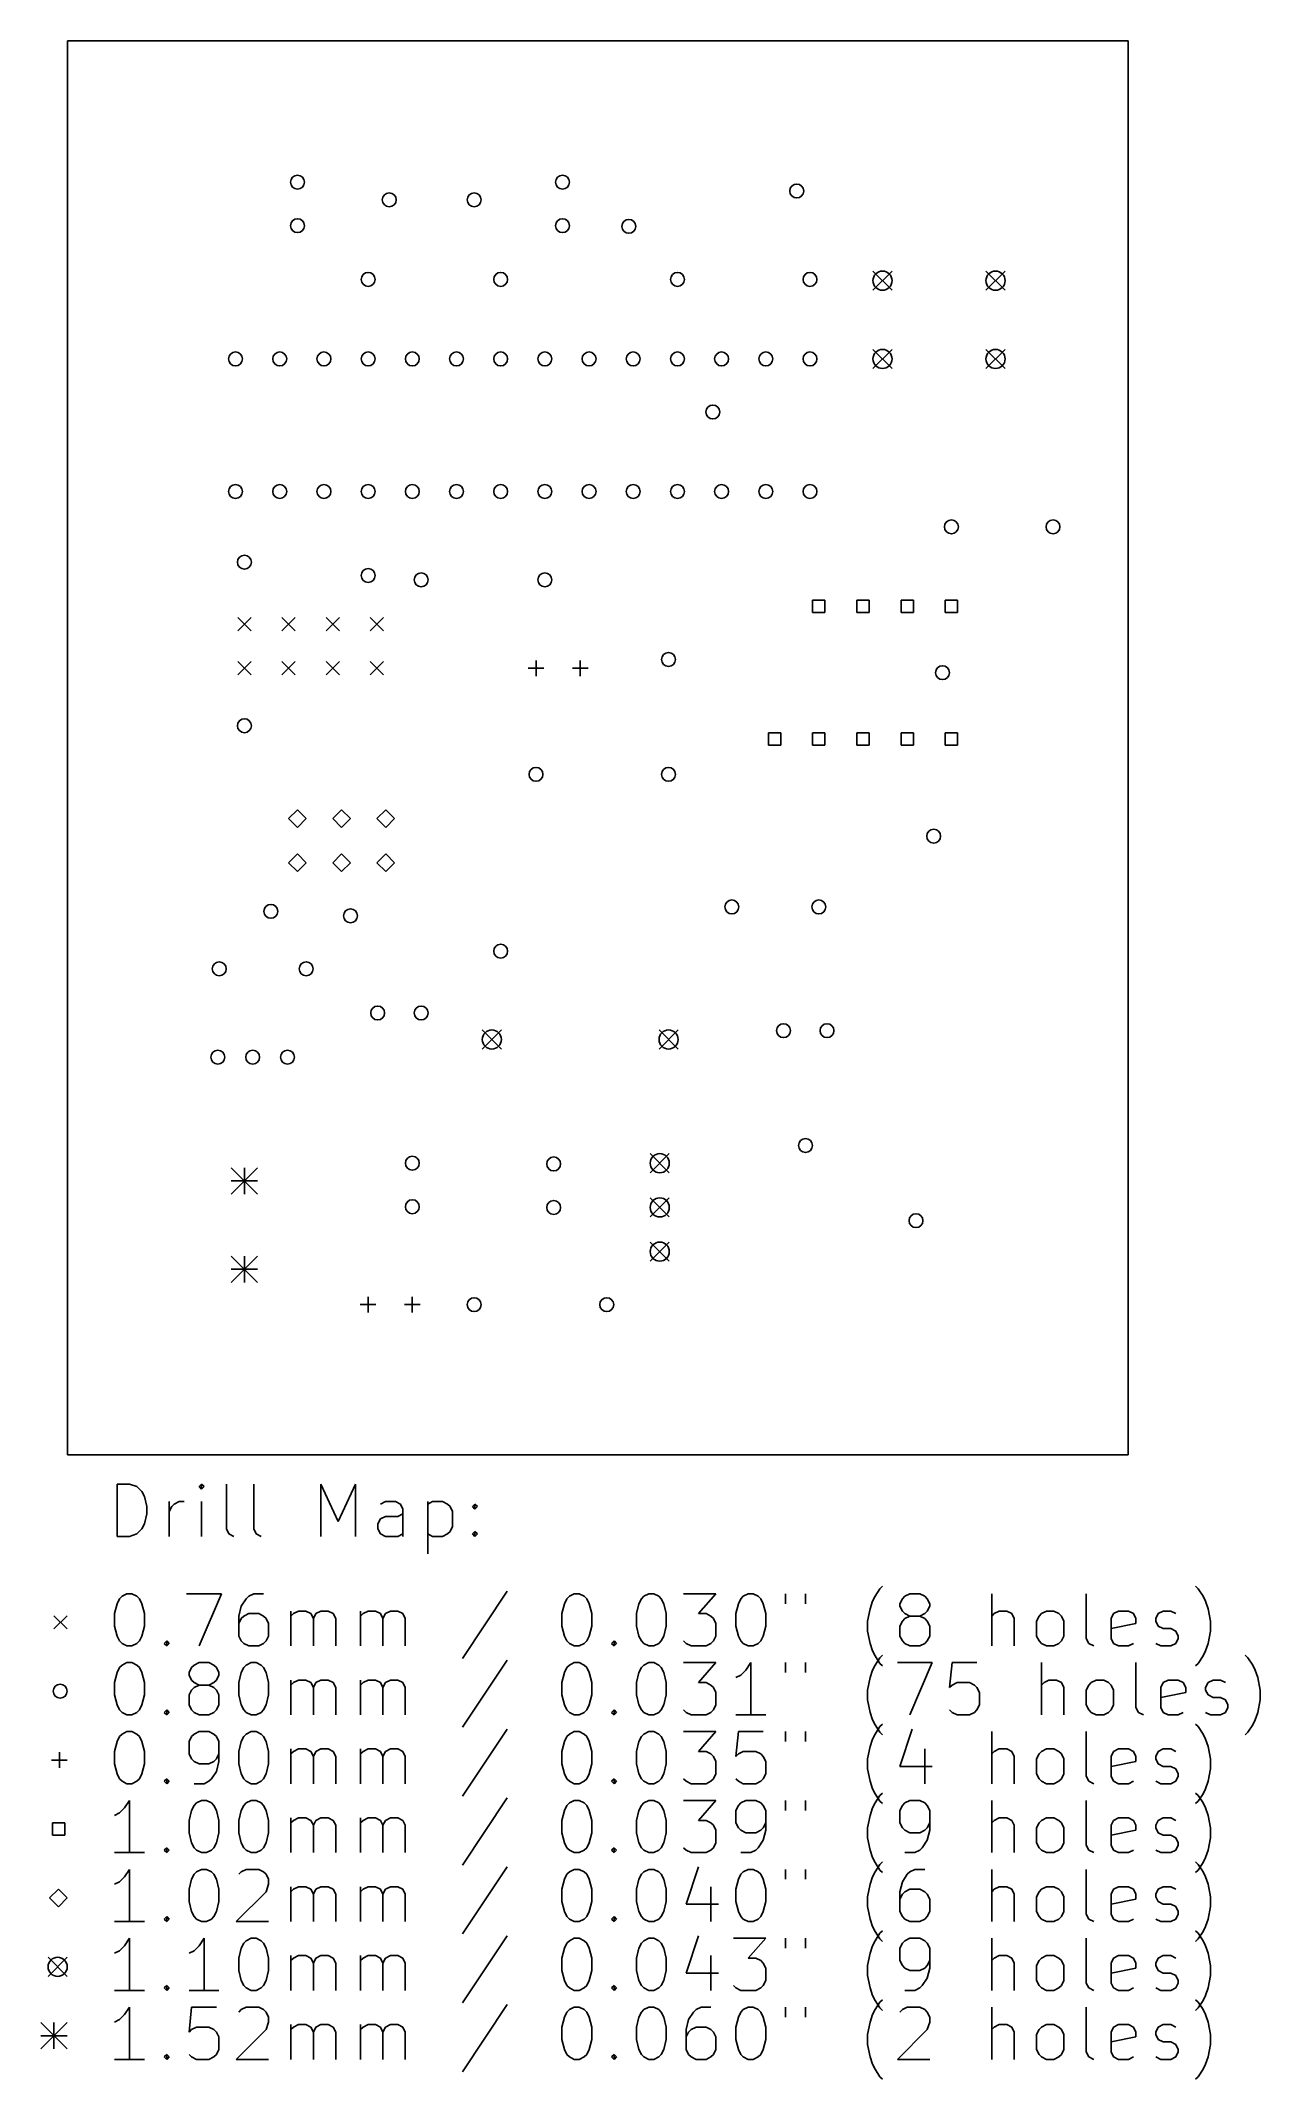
# Model space of a CAD drawing. Extents: x 100 to 170, y -134 to -17.
import ezdxf

# ---------------------------------------------------------------- set-up
doc = ezdxf.new("R2010")
doc.units = 0
doc.layers.add('BLACK', color=7, linetype='CONTINUOUS')

msp = doc.modelspace()

# ---------------------------------------------------------------- linework, layer by layer
at = {"layer": 'BLACK', "linetype": 'CONTINUOUS'}
for p, q in [((101.092, -98.552), (101.092, -17.272)), ((101.092, -17.272), (162.052, -17.272)), ((162.052, -17.272), (162.052, -98.552)), ((147.382, -30.51), (148.482, -31.61)), ((148.482, -30.51), (147.382, -31.61)), ((153.882, -30.51), (154.982, -31.61)), ((154.982, -30.51), (153.882, -31.61)), ((147.382, -35.01), (148.482, -36.11)), ((148.482, -35.01), (147.382, -36.11)), ((153.882, -35.01), (154.982, -36.11)), ((154.982, -35.01), (153.882, -36.11)), ((144.626, -49.43), (143.918, -49.43)), ((143.918, -49.43), (143.918, -50.138)), ((143.918, -50.138), (144.626, -50.138)), ((144.626, -50.138), (144.626, -49.43)), ((147.166, -49.43), (146.458, -49.43)), ((146.458, -49.43), (146.458, -50.138)), ((146.458, -50.138), (147.166, -50.138)), ((147.166, -50.138), (147.166, -49.43)), ((149.706, -49.43), (148.998, -49.43)), ((148.998, -49.43), (148.998, -50.138)), ((148.998, -50.138), (149.706, -50.138)), ((149.706, -50.138), (149.706, -49.43)), ((152.246, -49.43), (151.538, -49.43)), ((151.538, -49.43), (151.538, -50.138)), ((151.538, -50.138), (152.246, -50.138)), ((152.246, -50.138), (152.246, -49.43)), ((110.871, -50.419), (111.633, -51.181)), ((111.633, -50.419), (110.871, -51.181)), ((113.411, -50.419), (114.173, -51.181)), ((114.173, -50.419), (113.411, -51.181)), ((115.951, -50.419), (116.713, -51.181)), ((116.713, -50.419), (115.951, -51.181)), ((118.491, -50.419), (119.253, -51.181)), ((119.253, -50.419), (118.491, -51.181)), ((110.871, -52.959), (111.633, -53.721)), ((111.633, -52.959), (110.871, -53.721)), ((113.411, -52.959), (114.173, -53.721)), ((114.173, -52.959), (113.411, -53.721)), ((115.951, -52.959), (116.713, -53.721)), ((116.713, -52.959), (115.951, -53.721)), ((118.491, -52.959), (119.253, -53.721)), ((119.253, -52.959), (118.491, -53.721)), ((127.566, -53.34), (128.466, -53.34)), ((128.016, -52.89), (128.016, -53.79)), ((130.106, -53.34), (131.006, -53.34)), ((130.556, -52.89), (130.556, -53.79)), ((142.086, -57.05), (141.378, -57.05)), ((141.378, -57.05), (141.378, -57.758)), ((142.086, -57.758), (142.086, -57.05)), ((144.626, -57.05), (143.918, -57.05)), ((143.918, -57.05), (143.918, -57.758)), ((144.626, -57.758), (144.626, -57.05)), ((147.166, -57.05), (146.458, -57.05)), ((146.458, -57.05), (146.458, -57.758)), ((147.166, -57.758), (147.166, -57.05)), ((149.706, -57.05), (148.998, -57.05)), ((148.998, -57.05), (148.998, -57.758)), ((149.706, -57.758), (149.706, -57.05)), ((152.246, -57.05), (151.538, -57.05)), ((151.538, -57.05), (151.538, -57.758)), ((152.246, -57.758), (152.246, -57.05)), ((141.378, -57.758), (142.086, -57.758)), ((143.918, -57.758), (144.626, -57.758)), ((146.458, -57.758), (147.166, -57.758)), ((148.998, -57.758), (149.706, -57.758)), ((151.538, -57.758), (152.246, -57.758)), ((114.3, -61.468), (113.792, -61.976)), ((113.792, -61.976), (114.3, -62.484)), ((114.808, -61.976), (114.3, -61.468)), ((114.3, -62.484), (114.808, -61.976)), ((116.84, -61.468), (116.332, -61.976)), ((116.332, -61.976), (116.84, -62.484)), ((117.348, -61.976), (116.84, -61.468)), ((116.84, -62.484), (117.348, -61.976)), ((119.38, -61.468), (118.872, -61.976)), ((118.872, -61.976), (119.38, -62.484)), ((119.888, -61.976), (119.38, -61.468)), ((119.38, -62.484), (119.888, -61.976)), ((114.3, -64.008), (113.792, -64.516)), ((114.808, -64.516), (114.3, -64.008)), ((116.84, -64.008), (116.332, -64.516)), ((117.348, -64.516), (116.84, -64.008)), ((119.38, -64.008), (118.872, -64.516)), ((119.888, -64.516), (119.38, -64.008)), ((113.792, -64.516), (114.3, -65.024)), ((114.3, -65.024), (114.808, -64.516)), ((116.332, -64.516), (116.84, -65.024)), ((116.84, -65.024), (117.348, -64.516)), ((118.872, -64.516), (119.38, -65.024)), ((119.38, -65.024), (119.888, -64.516)), ((124.926, -74.126), (126.026, -75.226)), ((126.026, -74.126), (124.926, -75.226)), ((135.086, -74.126), (136.186, -75.226)), ((136.186, -74.126), (135.086, -75.226)), ((134.578, -81.238), (135.678, -82.338)), ((135.678, -81.238), (134.578, -82.338)), ((110.492, -82.044), (112.012, -83.564)), ((112.012, -82.044), (110.492, -83.564)), ((110.492, -82.804), (112.012, -82.804)), ((111.252, -82.044), (111.252, -83.564)), ((134.578, -83.778), (135.678, -84.878)), ((135.678, -83.778), (134.578, -84.878)), ((134.578, -86.318), (135.678, -87.418)), ((135.678, -86.318), (134.578, -87.418)), ((110.492, -87.124), (112.012, -88.644)), ((112.012, -87.124), (110.492, -88.644)), ((111.252, -87.124), (111.252, -88.644)), ((110.492, -87.884), (112.012, -87.884)), ((117.914, -89.916), (118.814, -89.916)), ((118.364, -89.466), (118.364, -90.366)), ((120.454, -89.916), (121.354, -89.916)), ((120.904, -89.466), (120.904, -90.366)), ((162.052, -98.552), (101.092, -98.552)), ((103.931, -103.234), (103.931, -100.234)), ((103.931, -100.234), (104.646, -100.234)), ((104.646, -100.234), (105.074, -100.377)), ((105.074, -100.377), (105.36, -100.663)), ((105.36, -100.663), (105.503, -100.948)), ((108.788, -100.234), (108.646, -100.377)), ((108.646, -100.377), (108.788, -100.52)), ((108.931, -100.377), (108.788, -100.234)), ((108.788, -100.234), (108.788, -100.52)), ((108.788, -100.52), (108.931, -100.377)), ((110.217, -102.806), (110.217, -100.234)), ((111.788, -102.806), (111.788, -100.234)), ((115.646, -103.234), (115.646, -100.234)), ((115.646, -100.234), (116.646, -102.377)), ((116.646, -102.377), (117.646, -100.234)), ((117.646, -100.234), (117.646, -103.234)), ((105.503, -100.948), (105.646, -101.52)), ((105.646, -101.52), (105.646, -101.948)), ((106.931, -103.234), (106.931, -101.234)), ((106.931, -101.806), (107.074, -101.52)), ((107.074, -101.52), (107.217, -101.377)), ((107.217, -101.377), (107.503, -101.234)), ((107.503, -101.234), (107.788, -101.234)), ((108.788, -103.234), (108.788, -101.234)), ((119.36, -101.234), (119.074, -101.377)), ((119.931, -101.234), (119.36, -101.234)), ((120.217, -101.377), (119.931, -101.234)), ((120.36, -101.663), (120.217, -101.377)), ((120.36, -103.234), (120.36, -101.663)), ((121.788, -101.234), (121.788, -104.234)), ((121.788, -101.377), (122.074, -101.234)), ((122.074, -101.234), (122.646, -101.234)), ((122.646, -101.234), (122.931, -101.377)), ((122.931, -101.377), (123.074, -101.52)), ((123.074, -101.52), (123.217, -101.806)), ((123.217, -101.806), (123.217, -102.663)), ((124.36, -101.52), (124.503, -101.377)), ((124.503, -101.663), (124.36, -101.52)), ((124.503, -101.377), (124.646, -101.52)), ((124.503, -101.377), (124.503, -101.663)), ((124.646, -101.52), (124.503, -101.663)), ((105.074, -103.091), (104.646, -103.234)), ((105.36, -102.806), (105.074, -103.091)), ((105.503, -102.52), (105.36, -102.806)), ((105.646, -101.948), (105.503, -102.52)), ((110.36, -103.091), (110.217, -102.806)), ((110.646, -103.234), (110.36, -103.091)), ((111.931, -103.091), (111.788, -102.806)), ((112.217, -103.234), (111.931, -103.091)), ((118.931, -102.52), (119.074, -102.234)), ((118.931, -102.806), (118.931, -102.52)), ((119.074, -103.091), (118.931, -102.806)), ((119.074, -102.234), (119.36, -102.091)), ((119.36, -103.234), (119.074, -103.091)), ((119.36, -102.091), (120.074, -102.091)), ((120.074, -102.091), (120.36, -101.948)), ((120.36, -103.091), (120.074, -103.234)), ((122.074, -103.234), (121.788, -103.091)), ((122.931, -103.091), (122.646, -103.234)), ((123.074, -102.948), (122.931, -103.091)), ((123.217, -102.663), (123.074, -102.948)), ((124.36, -103.091), (124.503, -102.948)), ((124.503, -103.234), (124.36, -103.091)), ((124.503, -102.948), (124.646, -103.091)), ((124.503, -102.948), (124.503, -103.234)), ((124.646, -103.091), (124.503, -103.234)), ((104.646, -103.234), (103.931, -103.234)), ((120.074, -103.234), (119.36, -103.234)), ((122.646, -103.234), (122.074, -103.234)), ((104.217, -106.677), (104.503, -106.534)), ((104.503, -106.534), (104.788, -106.534)), ((104.788, -106.534), (105.074, -106.677)), ((107.931, -106.534), (109.931, -106.534)), ((109.931, -106.534), (108.646, -109.534)), ((111.788, -106.534), (111.503, -106.677)), ((112.36, -106.534), (111.788, -106.534)), ((126.36, -106.391), (123.788, -110.248)), ((129.931, -106.677), (130.217, -106.534)), ((130.217, -106.534), (130.503, -106.534)), ((130.503, -106.534), (130.788, -106.677)), ((134.217, -106.677), (134.503, -106.534)), ((134.503, -106.534), (134.788, -106.534)), ((134.788, -106.534), (135.074, -106.677)), ((136.503, -106.534), (138.36, -106.534)), ((138.36, -106.534), (137.36, -107.677)), ((139.931, -106.677), (140.217, -106.534)), ((140.217, -106.534), (140.503, -106.534)), ((140.503, -106.534), (140.788, -106.677)), ((142.36, -106.534), (142.36, -107.106)), ((143.503, -106.534), (143.503, -107.106)), ((147.503, -106.677), (147.788, -106.248)), ((147.788, -106.248), (147.931, -106.106)), ((149.217, -106.677), (149.503, -106.534)), ((149.503, -106.534), (150.074, -106.534)), ((150.074, -106.534), (150.36, -106.677)), ((154.217, -109.534), (154.217, -106.534)), ((159.646, -109.106), (159.646, -106.534)), ((166.074, -106.248), (165.931, -106.106)), ((166.36, -106.677), (166.074, -106.248)), ((103.788, -107.677), (103.931, -107.106)), ((103.788, -108.391), (103.788, -107.677)), ((103.931, -107.106), (104.074, -106.82)), ((104.074, -106.82), (104.217, -106.677)), ((105.074, -106.677), (105.217, -106.82)), ((105.217, -106.82), (105.36, -107.106)), ((105.36, -107.106), (105.503, -107.677)), ((105.503, -107.677), (105.503, -108.391)), ((111.074, -107.248), (110.931, -107.82)), ((111.36, -106.82), (111.074, -107.248)), ((111.503, -107.677), (111.217, -107.82)), ((111.503, -106.677), (111.36, -106.82)), ((112.074, -107.677), (111.503, -107.677)), ((112.36, -107.82), (112.074, -107.677)), ((113.931, -109.534), (113.931, -107.534)), ((113.931, -107.82), (114.074, -107.677)), ((114.074, -107.677), (114.36, -107.534)), ((114.36, -107.534), (114.788, -107.534)), ((114.788, -107.534), (115.074, -107.677)), ((115.074, -107.677), (115.217, -107.963)), ((115.217, -107.963), (115.36, -107.677)), ((115.36, -107.677), (115.646, -107.534)), ((115.646, -107.534), (116.074, -107.534)), ((116.074, -107.534), (116.36, -107.677)), ((116.36, -107.677), (116.503, -107.963)), ((117.931, -109.534), (117.931, -107.534)), ((117.931, -107.82), (118.074, -107.677)), ((118.074, -107.677), (118.36, -107.534)), ((118.36, -107.534), (118.788, -107.534)), ((118.788, -107.534), (119.074, -107.677)), ((119.074, -107.677), (119.217, -107.963)), ((119.217, -107.963), (119.36, -107.677)), ((119.36, -107.677), (119.646, -107.534)), ((119.646, -107.534), (120.074, -107.534)), ((120.074, -107.534), (120.36, -107.677)), ((120.36, -107.677), (120.503, -107.963)), ((129.503, -107.677), (129.646, -107.106)), ((129.503, -108.391), (129.503, -107.677)), ((129.646, -107.106), (129.788, -106.82)), ((129.788, -106.82), (129.931, -106.677)), ((130.788, -106.677), (130.931, -106.82)), ((130.931, -106.82), (131.074, -107.106)), ((131.074, -107.106), (131.217, -107.677)), ((131.217, -107.677), (131.217, -108.391)), ((133.788, -107.677), (133.931, -107.106)), ((133.788, -108.391), (133.788, -107.677)), ((133.931, -107.106), (134.074, -106.82)), ((134.074, -106.82), (134.217, -106.677)), ((135.074, -106.677), (135.217, -106.82)), ((135.217, -106.82), (135.36, -107.106)), ((135.36, -107.106), (135.503, -107.677)), ((135.503, -107.677), (135.503, -108.391)), ((137.36, -107.677), (137.788, -107.677)), ((137.788, -107.677), (138.074, -107.82)), ((139.503, -107.677), (139.646, -107.106)), ((139.503, -108.391), (139.503, -107.677)), ((139.646, -107.106), (139.788, -106.82)), ((139.788, -106.82), (139.931, -106.677)), ((140.788, -106.677), (140.931, -106.82)), ((140.931, -106.82), (141.074, -107.106)), ((141.074, -107.106), (141.217, -107.677)), ((141.217, -107.677), (141.217, -108.391)), ((147.074, -108.106), (147.217, -107.391)), ((147.217, -107.391), (147.36, -106.963)), ((147.36, -106.963), (147.503, -106.677)), ((148.931, -107.106), (149.074, -106.82)), ((148.931, -107.248), (148.931, -107.106)), ((149.074, -107.534), (148.931, -107.248)), ((149.074, -106.82), (149.217, -106.677)), ((149.217, -107.677), (149.074, -107.534)), ((149.503, -107.82), (149.217, -107.677)), ((150.36, -107.677), (150.074, -107.82)), ((150.36, -106.677), (150.503, -106.82)), ((150.503, -107.534), (150.36, -107.677)), ((150.503, -106.82), (150.646, -107.106)), ((150.646, -107.248), (150.503, -107.534)), ((150.646, -107.106), (150.646, -107.248)), ((154.36, -107.677), (154.217, -107.82)), ((154.646, -107.534), (154.36, -107.677)), ((155.074, -107.534), (154.646, -107.534)), ((155.36, -107.677), (155.074, -107.534)), ((155.503, -107.963), (155.36, -107.677)), ((156.931, -107.82), (157.074, -107.677)), ((157.074, -107.677), (157.36, -107.534)), ((157.36, -107.534), (157.788, -107.534)), ((157.788, -107.534), (158.074, -107.677)), ((158.074, -107.677), (158.217, -107.82)), ((161.074, -107.963), (161.217, -107.677)), ((161.217, -107.677), (161.503, -107.534)), ((161.503, -107.534), (162.074, -107.534)), ((162.074, -107.534), (162.36, -107.677)), ((162.36, -107.677), (162.503, -107.963)), ((163.646, -107.963), (163.788, -107.677)), ((163.788, -107.677), (164.074, -107.534)), ((164.074, -107.534), (164.503, -107.534)), ((164.503, -107.534), (164.788, -107.677)), ((166.503, -106.963), (166.36, -106.677)), ((166.646, -107.391), (166.503, -106.963)), ((166.788, -108.106), (166.646, -107.391)), ((100.305, -107.796), (101.067, -108.558)), ((101.067, -107.796), (100.305, -108.558)), ((103.931, -108.963), (103.788, -108.391)), ((104.074, -109.248), (103.931, -108.963)), ((105.36, -108.963), (105.217, -109.248)), ((105.503, -108.391), (105.36, -108.963)), ((110.931, -107.82), (110.931, -108.963)), ((111.074, -107.963), (110.931, -108.248)), ((110.931, -108.963), (111.074, -109.248)), ((111.217, -107.82), (111.074, -107.963)), ((112.503, -107.963), (112.36, -107.82)), ((112.646, -108.248), (112.503, -107.963)), ((112.503, -109.248), (112.646, -108.963)), ((112.646, -108.963), (112.646, -108.248)), ((115.217, -107.963), (115.217, -109.534)), ((116.503, -107.963), (116.503, -109.534)), ((119.217, -107.963), (119.217, -109.534)), ((120.503, -107.963), (120.503, -109.534)), ((129.646, -108.963), (129.503, -108.391)), ((129.788, -109.248), (129.646, -108.963)), ((131.074, -108.963), (130.931, -109.248)), ((131.217, -108.391), (131.074, -108.963)), ((133.931, -108.963), (133.788, -108.391)), ((134.074, -109.248), (133.931, -108.963)), ((135.36, -108.963), (135.217, -109.248)), ((135.503, -108.391), (135.36, -108.963)), ((138.074, -107.82), (138.217, -107.963)), ((138.217, -107.963), (138.36, -108.248)), ((138.36, -108.963), (138.217, -109.248)), ((138.36, -108.248), (138.36, -108.963)), ((139.646, -108.963), (139.503, -108.391)), ((139.788, -109.248), (139.646, -108.963)), ((141.074, -108.963), (140.931, -109.248)), ((141.217, -108.391), (141.074, -108.963)), ((147.074, -108.677), (147.074, -108.106)), ((147.217, -109.391), (147.074, -108.677)), ((149.074, -108.106), (148.931, -108.391)), ((148.931, -108.391), (148.931, -108.963)), ((148.931, -108.963), (149.074, -109.248)), ((149.217, -107.963), (149.074, -108.106)), ((149.503, -107.82), (149.217, -107.963)), ((150.074, -107.82), (149.503, -107.82)), ((150.36, -107.963), (150.074, -107.82)), ((150.503, -108.106), (150.36, -107.963)), ((150.646, -108.391), (150.503, -108.106)), ((150.503, -109.248), (150.646, -108.963)), ((150.646, -108.963), (150.646, -108.391)), ((155.503, -109.534), (155.503, -107.963)), ((156.788, -108.106), (156.931, -107.82)), ((156.788, -108.963), (156.788, -108.106)), ((156.931, -109.248), (156.788, -108.963)), ((158.217, -107.82), (158.36, -108.106)), ((158.36, -108.963), (158.217, -109.248)), ((158.36, -108.106), (158.36, -108.963)), ((161.074, -109.106), (161.074, -107.963)), ((162.503, -108.248), (161.074, -108.534)), ((162.503, -107.963), (162.503, -108.248)), ((163.646, -108.106), (163.646, -107.963)), ((163.788, -108.391), (163.646, -108.106)), ((164.074, -108.534), (163.788, -108.391)), ((164.503, -108.534), (164.074, -108.534)), ((164.788, -108.677), (164.503, -108.534)), ((164.931, -108.963), (164.788, -108.677)), ((164.931, -109.106), (164.931, -108.963)), ((166.646, -109.391), (166.788, -108.677)), ((166.788, -108.677), (166.788, -108.106)), ((104.217, -109.391), (104.074, -109.248)), ((104.503, -109.534), (104.217, -109.391)), ((104.788, -109.534), (104.503, -109.534)), ((105.074, -109.391), (104.788, -109.534)), ((105.217, -109.248), (105.074, -109.391)), ((106.646, -109.391), (106.788, -109.248)), ((106.788, -109.534), (106.646, -109.391)), ((106.788, -109.248), (106.931, -109.391)), ((106.788, -109.248), (106.788, -109.534)), ((106.931, -109.391), (106.788, -109.534)), ((111.074, -109.248), (111.217, -109.391)), ((111.217, -109.391), (111.503, -109.534)), ((111.503, -109.534), (112.074, -109.534)), ((112.074, -109.534), (112.36, -109.391)), ((112.36, -109.391), (112.503, -109.248)), ((129.931, -109.391), (129.788, -109.248)), ((130.217, -109.534), (129.931, -109.391)), ((130.503, -109.534), (130.217, -109.534)), ((130.788, -109.391), (130.503, -109.534)), ((130.931, -109.248), (130.788, -109.391)), ((132.36, -109.391), (132.503, -109.248)), ((132.503, -109.534), (132.36, -109.391)), ((132.503, -109.248), (132.646, -109.391)), ((132.503, -109.248), (132.503, -109.534)), ((132.646, -109.391), (132.503, -109.534)), ((134.217, -109.391), (134.074, -109.248)), ((134.503, -109.534), (134.217, -109.391)), ((134.788, -109.534), (134.503, -109.534)), ((135.074, -109.391), (134.788, -109.534)), ((135.217, -109.248), (135.074, -109.391)), ((136.646, -109.391), (136.503, -109.248)), ((136.931, -109.534), (136.646, -109.391)), ((137.788, -109.534), (136.931, -109.534)), ((138.074, -109.391), (137.788, -109.534)), ((138.217, -109.248), (138.074, -109.391)), ((139.931, -109.391), (139.788, -109.248)), ((140.217, -109.534), (139.931, -109.391)), ((140.503, -109.534), (140.217, -109.534)), ((140.788, -109.391), (140.503, -109.534)), ((140.931, -109.248), (140.788, -109.391)), ((147.36, -109.82), (147.217, -109.391)), ((147.503, -110.106), (147.36, -109.82)), ((147.788, -110.534), (147.503, -110.106)), ((147.788, -110.208), (147.931, -110.066)), ((149.074, -109.248), (149.217, -109.391)), ((149.217, -109.391), (149.503, -109.534)), ((149.503, -109.534), (150.074, -109.534)), ((150.074, -109.534), (150.36, -109.391)), ((150.36, -109.391), (150.503, -109.248)), ((157.074, -109.391), (156.931, -109.248)), ((157.36, -109.534), (157.074, -109.391)), ((157.788, -109.534), (157.36, -109.534)), ((158.074, -109.391), (157.788, -109.534)), ((158.217, -109.248), (158.074, -109.391)), ((159.788, -109.391), (159.646, -109.106)), ((160.074, -109.534), (159.788, -109.391)), ((161.217, -109.391), (161.074, -109.106)), ((161.503, -109.534), (161.217, -109.391)), ((162.074, -109.534), (161.503, -109.534)), ((162.36, -109.391), (162.074, -109.534)), ((163.646, -109.391), (163.931, -109.534)), ((163.931, -109.534), (164.503, -109.534)), ((164.503, -109.534), (164.788, -109.391)), ((164.788, -109.391), (164.931, -109.106)), ((166.074, -110.534), (166.36, -110.106)), ((166.36, -110.106), (166.503, -109.82)), ((166.503, -109.82), (166.646, -109.391)), ((168.931, -110.208), (168.788, -110.066)), ((103.788, -111.637), (103.931, -111.066)), ((103.931, -111.066), (104.074, -110.78)), ((104.074, -110.78), (104.217, -110.637)), ((104.217, -110.637), (104.503, -110.494)), ((104.503, -110.494), (104.788, -110.494)), ((104.788, -110.494), (105.074, -110.637)), ((105.074, -110.637), (105.217, -110.78)), ((105.217, -110.78), (105.36, -111.066)), ((105.36, -111.066), (105.503, -111.637)), ((108.074, -111.066), (108.217, -110.78)), ((108.074, -111.208), (108.074, -111.066)), ((108.217, -111.494), (108.074, -111.208)), ((108.217, -110.78), (108.36, -110.637)), ((108.36, -110.637), (108.646, -110.494)), ((108.646, -110.494), (109.217, -110.494)), ((109.217, -110.494), (109.503, -110.637)), ((109.503, -110.637), (109.646, -110.78)), ((109.646, -110.78), (109.788, -111.066)), ((109.788, -111.208), (109.646, -111.494)), ((109.788, -111.066), (109.788, -111.208)), ((110.931, -111.637), (111.074, -111.066)), ((111.074, -111.066), (111.217, -110.78)), ((111.217, -110.78), (111.36, -110.637)), ((111.36, -110.637), (111.646, -110.494)), ((111.646, -110.494), (111.931, -110.494)), ((111.931, -110.494), (112.217, -110.637)), ((112.217, -110.637), (112.36, -110.78)), ((112.36, -110.78), (112.503, -111.066)), ((112.503, -111.066), (112.646, -111.637)), ((126.36, -110.351), (123.788, -114.208)), ((129.503, -111.637), (129.646, -111.066)), ((129.646, -111.066), (129.788, -110.78)), ((129.788, -110.78), (129.931, -110.637)), ((129.931, -110.637), (130.217, -110.494)), ((130.217, -110.494), (130.503, -110.494)), ((130.503, -110.494), (130.788, -110.637)), ((130.788, -110.637), (130.931, -110.78)), ((130.931, -110.78), (131.074, -111.066)), ((131.074, -111.066), (131.217, -111.637)), ((133.788, -111.637), (133.931, -111.066)), ((133.931, -111.066), (134.074, -110.78)), ((134.074, -110.78), (134.217, -110.637)), ((134.217, -110.637), (134.503, -110.494)), ((134.503, -110.494), (134.788, -110.494)), ((134.788, -110.494), (135.074, -110.637)), ((135.074, -110.637), (135.217, -110.78)), ((135.217, -110.78), (135.36, -111.066)), ((135.36, -111.066), (135.503, -111.637)), ((136.503, -110.494), (138.36, -110.494)), ((138.36, -110.494), (137.36, -111.637)), ((139.788, -111.208), (139.503, -111.351)), ((140.074, -110.923), (139.788, -111.208)), ((140.36, -110.494), (140.074, -110.923)), ((140.36, -113.494), (140.36, -110.494)), ((142.36, -110.494), (142.36, -111.066)), ((143.503, -110.494), (143.503, -111.066)), ((147.217, -111.351), (147.36, -110.923)), ((147.36, -110.923), (147.503, -110.637)), ((147.503, -110.637), (147.788, -110.208)), ((147.931, -110.677), (147.788, -110.534)), ((148.788, -110.494), (150.788, -110.494)), ((150.788, -110.494), (149.503, -113.494)), ((151.931, -110.494), (151.788, -111.923)), ((153.36, -110.494), (151.931, -110.494)), ((157.074, -113.494), (157.074, -110.494)), ((162.503, -113.066), (162.503, -110.494)), ((165.931, -110.677), (166.074, -110.534)), ((169.217, -110.637), (168.931, -110.208)), ((169.36, -110.923), (169.217, -110.637)), ((169.503, -111.351), (169.36, -110.923)), ((103.788, -112.351), (103.788, -111.637)), ((103.931, -112.923), (103.788, -112.351)), ((105.503, -112.351), (105.36, -112.923)), ((105.503, -111.637), (105.503, -112.351)), ((108.217, -112.066), (108.074, -112.351)), ((108.074, -112.351), (108.074, -112.923)), ((108.36, -111.637), (108.217, -111.494)), ((108.36, -111.923), (108.217, -112.066)), ((108.646, -111.78), (108.36, -111.637)), ((108.646, -111.78), (108.36, -111.923)), ((109.217, -111.78), (108.646, -111.78)), ((109.503, -111.637), (109.217, -111.78)), ((109.503, -111.923), (109.217, -111.78)), ((109.646, -111.494), (109.503, -111.637)), ((109.646, -112.066), (109.503, -111.923)), ((109.788, -112.351), (109.646, -112.066)), ((109.788, -112.923), (109.788, -112.351)), ((110.931, -112.351), (110.931, -111.637)), ((111.074, -112.923), (110.931, -112.351)), ((112.646, -112.351), (112.503, -112.923)), ((112.646, -111.637), (112.646, -112.351)), ((113.931, -113.494), (113.931, -111.494)), ((113.931, -111.78), (114.074, -111.637)), ((114.074, -111.637), (114.36, -111.494)), ((114.36, -111.494), (114.788, -111.494)), ((114.788, -111.494), (115.074, -111.637)), ((115.074, -111.637), (115.217, -111.923)), ((115.217, -111.923), (115.36, -111.637)), ((115.217, -111.923), (115.217, -113.494)), ((115.36, -111.637), (115.646, -111.494)), ((115.646, -111.494), (116.074, -111.494)), ((116.074, -111.494), (116.36, -111.637)), ((116.36, -111.637), (116.503, -111.923)), ((116.503, -111.923), (116.503, -113.494)), ((117.931, -113.494), (117.931, -111.494)), ((117.931, -111.78), (118.074, -111.637)), ((118.074, -111.637), (118.36, -111.494)), ((118.36, -111.494), (118.788, -111.494)), ((118.788, -111.494), (119.074, -111.637)), ((119.074, -111.637), (119.217, -111.923)), ((119.217, -111.923), (119.36, -111.637)), ((119.217, -111.923), (119.217, -113.494)), ((119.36, -111.637), (119.646, -111.494)), ((119.646, -111.494), (120.074, -111.494)), ((120.074, -111.494), (120.36, -111.637)), ((120.36, -111.637), (120.503, -111.923)), ((120.503, -111.923), (120.503, -113.494)), ((129.503, -112.351), (129.503, -111.637)), ((129.646, -112.923), (129.503, -112.351)), ((131.217, -112.351), (131.074, -112.923)), ((131.217, -111.637), (131.217, -112.351)), ((133.788, -112.351), (133.788, -111.637)), ((133.931, -112.923), (133.788, -112.351)), ((135.503, -112.351), (135.36, -112.923)), ((135.503, -111.637), (135.503, -112.351)), ((137.36, -111.637), (137.788, -111.637)), ((137.788, -111.637), (138.074, -111.78)), ((138.074, -111.78), (138.217, -111.923)), ((138.217, -111.923), (138.36, -112.208)), ((138.36, -112.208), (138.36, -112.923)), ((147.074, -112.066), (147.217, -111.351)), ((147.074, -112.637), (147.074, -112.066)), ((151.788, -111.923), (151.931, -111.78)), ((151.931, -111.78), (152.217, -111.637)), ((152.217, -111.637), (152.931, -111.637)), ((152.931, -111.637), (153.217, -111.78)), ((153.217, -111.78), (153.36, -111.923)), ((153.36, -111.923), (153.503, -112.208)), ((153.503, -112.208), (153.503, -112.923)), ((157.217, -111.637), (157.074, -111.78)), ((157.503, -111.494), (157.217, -111.637)), ((157.931, -111.494), (157.503, -111.494)), ((158.217, -111.637), (157.931, -111.494)), ((158.36, -111.923), (158.217, -111.637)), ((158.36, -113.494), (158.36, -111.923)), ((159.646, -112.066), (159.788, -111.78)), ((159.646, -112.923), (159.646, -112.066)), ((159.788, -111.78), (159.931, -111.637)), ((159.931, -111.637), (160.217, -111.494)), ((160.217, -111.494), (160.646, -111.494)), ((160.646, -111.494), (160.931, -111.637)), ((160.931, -111.637), (161.074, -111.78)), ((161.074, -111.78), (161.217, -112.066)), ((161.217, -112.066), (161.217, -112.923)), ((163.931, -111.923), (164.074, -111.637)), ((163.931, -113.066), (163.931, -111.923)), ((165.36, -112.208), (163.931, -112.494)), ((164.074, -111.637), (164.36, -111.494)), ((164.36, -111.494), (164.931, -111.494)), ((164.931, -111.494), (165.217, -111.637)), ((165.217, -111.637), (165.36, -111.923)), ((165.36, -111.923), (165.36, -112.208)), ((166.503, -111.923), (166.646, -111.637)), ((166.503, -112.066), (166.503, -111.923)), ((166.646, -112.351), (166.503, -112.066)), ((166.646, -111.637), (166.931, -111.494)), ((166.931, -112.494), (166.646, -112.351)), ((166.931, -111.494), (167.36, -111.494)), ((167.36, -111.494), (167.646, -111.637)), ((169.646, -112.066), (169.503, -111.351)), ((169.646, -112.637), (169.646, -112.066)), ((104.074, -113.208), (103.931, -112.923)), ((104.217, -113.351), (104.074, -113.208)), ((104.503, -113.494), (104.217, -113.351)), ((104.788, -113.494), (104.503, -113.494)), ((105.074, -113.351), (104.788, -113.494)), ((105.217, -113.208), (105.074, -113.351)), ((105.36, -112.923), (105.217, -113.208)), ((106.646, -113.351), (106.788, -113.208)), ((106.788, -113.494), (106.646, -113.351)), ((106.788, -113.208), (106.931, -113.351)), ((106.788, -113.208), (106.788, -113.494)), ((106.931, -113.351), (106.788, -113.494)), ((108.074, -112.923), (108.217, -113.208)), ((108.217, -113.208), (108.36, -113.351)), ((108.36, -113.351), (108.646, -113.494)), ((108.646, -113.494), (109.217, -113.494)), ((109.217, -113.494), (109.503, -113.351)), ((109.503, -113.351), (109.646, -113.208)), ((109.646, -113.208), (109.788, -112.923)), ((111.217, -113.208), (111.074, -112.923)), ((111.36, -113.351), (111.217, -113.208)), ((111.646, -113.494), (111.36, -113.351)), ((111.931, -113.494), (111.646, -113.494)), ((112.217, -113.351), (111.931, -113.494)), ((112.36, -113.208), (112.217, -113.351)), ((112.503, -112.923), (112.36, -113.208)), ((129.788, -113.208), (129.646, -112.923)), ((129.931, -113.351), (129.788, -113.208)), ((130.217, -113.494), (129.931, -113.351)), ((130.503, -113.494), (130.217, -113.494)), ((130.788, -113.351), (130.503, -113.494)), ((130.931, -113.208), (130.788, -113.351)), ((131.074, -112.923), (130.931, -113.208)), ((132.36, -113.351), (132.503, -113.208)), ((132.503, -113.494), (132.36, -113.351)), ((132.503, -113.208), (132.646, -113.351)), ((132.503, -113.208), (132.503, -113.494)), ((132.646, -113.351), (132.503, -113.494)), ((134.074, -113.208), (133.931, -112.923)), ((134.217, -113.351), (134.074, -113.208)), ((134.503, -113.494), (134.217, -113.351)), ((134.788, -113.494), (134.503, -113.494)), ((135.074, -113.351), (134.788, -113.494)), ((135.217, -113.208), (135.074, -113.351)), ((135.36, -112.923), (135.217, -113.208)), ((136.646, -113.351), (136.503, -113.208)), ((136.931, -113.494), (136.646, -113.351)), ((137.788, -113.494), (136.931, -113.494)), ((138.074, -113.351), (137.788, -113.494)), ((138.217, -113.208), (138.074, -113.351)), ((138.36, -112.923), (138.217, -113.208)), ((141.217, -113.494), (139.503, -113.494)), ((147.217, -113.351), (147.074, -112.637)), ((147.36, -113.78), (147.217, -113.351)), ((151.931, -113.351), (151.788, -113.208)), ((152.217, -113.494), (151.931, -113.351)), ((152.931, -113.494), (152.217, -113.494)), ((153.217, -113.351), (152.931, -113.494)), ((153.36, -113.208), (153.217, -113.351)), ((153.503, -112.923), (153.36, -113.208)), ((159.788, -113.208), (159.646, -112.923)), ((159.931, -113.351), (159.788, -113.208)), ((160.217, -113.494), (159.931, -113.351)), ((160.646, -113.494), (160.217, -113.494)), ((160.931, -113.351), (160.646, -113.494)), ((161.074, -113.208), (160.931, -113.351)), ((161.217, -112.923), (161.074, -113.208)), ((162.646, -113.351), (162.503, -113.066)), ((162.931, -113.494), (162.646, -113.351)), ((164.074, -113.351), (163.931, -113.066)), ((164.36, -113.494), (164.074, -113.351)), ((164.931, -113.494), (164.36, -113.494)), ((165.217, -113.351), (164.931, -113.494)), ((166.503, -113.351), (166.788, -113.494)), ((166.788, -113.494), (167.36, -113.494)), ((167.36, -112.494), (166.931, -112.494)), ((167.646, -112.637), (167.36, -112.494)), ((167.36, -113.494), (167.646, -113.351)), ((167.788, -112.923), (167.646, -112.637)), ((167.646, -113.351), (167.788, -113.066)), ((167.788, -113.066), (167.788, -112.923)), ((169.36, -113.78), (169.503, -113.351)), ((169.503, -113.351), (169.646, -112.637)), ((103.931, -115.026), (104.074, -114.74)), ((104.074, -114.74), (104.217, -114.597)), ((104.217, -114.597), (104.503, -114.454)), ((104.503, -114.454), (104.788, -114.454)), ((104.788, -114.454), (105.074, -114.597)), ((105.074, -114.597), (105.217, -114.74)), ((105.217, -114.74), (105.36, -115.026)), ((108.217, -114.74), (108.074, -115.026)), ((108.36, -114.597), (108.217, -114.74)), ((108.646, -114.454), (108.36, -114.597)), ((109.217, -114.454), (108.646, -114.454)), ((109.503, -114.597), (109.217, -114.454)), ((109.646, -114.74), (109.503, -114.597)), ((109.788, -115.026), (109.646, -114.74)), ((111.074, -115.026), (111.217, -114.74)), ((111.217, -114.74), (111.36, -114.597)), ((111.36, -114.597), (111.646, -114.454)), ((111.646, -114.454), (111.931, -114.454)), ((111.931, -114.454), (112.217, -114.597)), ((112.217, -114.597), (112.36, -114.74)), ((112.36, -114.74), (112.503, -115.026)), ((126.36, -114.311), (123.788, -118.168)), ((129.646, -115.026), (129.788, -114.74)), ((129.788, -114.74), (129.931, -114.597)), ((129.931, -114.597), (130.217, -114.454)), ((130.217, -114.454), (130.503, -114.454)), ((130.503, -114.454), (130.788, -114.597)), ((130.788, -114.597), (130.931, -114.74)), ((130.931, -114.74), (131.074, -115.026)), ((133.931, -115.026), (134.074, -114.74)), ((134.074, -114.74), (134.217, -114.597)), ((134.217, -114.597), (134.503, -114.454)), ((134.503, -114.454), (134.788, -114.454)), ((134.788, -114.454), (135.074, -114.597)), ((135.074, -114.597), (135.217, -114.74)), ((135.217, -114.74), (135.36, -115.026)), ((136.503, -114.454), (138.36, -114.454)), ((138.36, -114.454), (137.36, -115.597)), ((139.646, -114.454), (139.503, -115.883)), ((141.074, -114.454), (139.646, -114.454)), ((142.36, -114.454), (142.36, -115.026)), ((143.503, -114.454), (143.503, -115.026)), ((147.503, -114.066), (147.36, -113.78)), ((147.36, -114.883), (147.503, -114.597)), ((147.788, -114.494), (147.503, -114.066)), ((147.503, -114.597), (147.788, -114.168)), ((147.788, -114.168), (147.931, -114.026)), ((147.931, -114.637), (147.788, -114.494)), ((149.646, -114.311), (148.931, -116.454)), ((154.217, -117.454), (154.217, -114.454)), ((159.646, -117.026), (159.646, -114.454)), ((166.074, -114.168), (165.931, -114.026)), ((166.36, -114.597), (166.074, -114.168)), ((166.503, -114.883), (166.36, -114.597)), ((168.788, -114.637), (168.931, -114.494)), ((168.931, -114.494), (169.217, -114.066)), ((169.217, -114.066), (169.36, -113.78)), ((100.617, -115.647), (100.617, -116.547)), ((103.788, -115.597), (103.931, -115.026)), ((103.788, -116.311), (103.788, -115.597)), ((105.36, -115.026), (105.503, -115.597)), ((105.503, -115.597), (105.503, -116.311)), ((108.074, -115.026), (108.074, -115.74)), ((108.074, -115.74), (108.217, -116.026)), ((109.646, -116.026), (109.788, -115.74)), ((109.788, -116.168), (109.788, -115.026)), ((110.931, -115.597), (111.074, -115.026)), ((110.931, -116.311), (110.931, -115.597)), ((112.503, -115.026), (112.646, -115.597)), ((112.646, -115.597), (112.646, -116.311)), ((113.931, -117.454), (113.931, -115.454)), ((113.931, -115.74), (114.074, -115.597)), ((114.074, -115.597), (114.36, -115.454)), ((114.36, -115.454), (114.788, -115.454)), ((114.788, -115.454), (115.074, -115.597)), ((115.074, -115.597), (115.217, -115.883)), ((115.217, -115.883), (115.36, -115.597)), ((115.217, -115.883), (115.217, -117.454)), ((115.36, -115.597), (115.646, -115.454)), ((115.646, -115.454), (116.074, -115.454)), ((116.074, -115.454), (116.36, -115.597)), ((116.36, -115.597), (116.503, -115.883)), ((116.503, -115.883), (116.503, -117.454)), ((117.931, -117.454), (117.931, -115.454)), ((117.931, -115.74), (118.074, -115.597)), ((118.074, -115.597), (118.36, -115.454)), ((118.36, -115.454), (118.788, -115.454)), ((118.788, -115.454), (119.074, -115.597)), ((119.074, -115.597), (119.217, -115.883)), ((119.217, -115.883), (119.36, -115.597)), ((119.217, -115.883), (119.217, -117.454)), ((119.36, -115.597), (119.646, -115.454)), ((119.646, -115.454), (120.074, -115.454)), ((120.074, -115.454), (120.36, -115.597)), ((120.36, -115.597), (120.503, -115.883)), ((120.503, -115.883), (120.503, -117.454)), ((129.503, -115.597), (129.646, -115.026)), ((129.503, -116.311), (129.503, -115.597)), ((131.074, -115.026), (131.217, -115.597)), ((131.217, -115.597), (131.217, -116.311)), ((133.788, -115.597), (133.931, -115.026)), ((133.788, -116.311), (133.788, -115.597)), ((135.36, -115.026), (135.503, -115.597)), ((135.503, -115.597), (135.503, -116.311)), ((137.36, -115.597), (137.788, -115.597)), ((137.788, -115.597), (138.074, -115.74)), ((138.074, -115.74), (138.217, -115.883)), ((138.217, -115.883), (138.36, -116.168)), ((139.503, -115.883), (139.646, -115.74)), ((139.646, -115.74), (139.931, -115.597)), ((139.931, -115.597), (140.646, -115.597)), ((140.646, -115.597), (140.931, -115.74)), ((140.931, -115.74), (141.074, -115.883)), ((141.074, -115.883), (141.217, -116.168)), ((147.074, -116.026), (147.217, -115.311)), ((147.217, -115.311), (147.36, -114.883)), ((150.36, -115.454), (150.36, -117.454)), ((154.36, -115.597), (154.217, -115.74)), ((154.646, -115.454), (154.36, -115.597)), ((155.074, -115.454), (154.646, -115.454)), ((155.36, -115.597), (155.074, -115.454)), ((155.503, -115.883), (155.36, -115.597)), ((155.503, -117.454), (155.503, -115.883)), ((156.788, -116.026), (156.931, -115.74)), ((156.931, -115.74), (157.074, -115.597)), ((157.074, -115.597), (157.36, -115.454)), ((157.36, -115.454), (157.788, -115.454)), ((157.788, -115.454), (158.074, -115.597)), ((158.074, -115.597), (158.217, -115.74)), ((158.217, -115.74), (158.36, -116.026)), ((161.074, -115.883), (161.217, -115.597)), ((161.074, -117.026), (161.074, -115.883)), ((161.217, -115.597), (161.503, -115.454)), ((161.503, -115.454), (162.074, -115.454)), ((162.074, -115.454), (162.36, -115.597)), ((162.36, -115.597), (162.503, -115.883)), ((162.503, -115.883), (162.503, -116.168)), ((163.646, -115.883), (163.788, -115.597)), ((163.646, -116.026), (163.646, -115.883)), ((163.788, -115.597), (164.074, -115.454)), ((164.074, -115.454), (164.503, -115.454)), ((164.503, -115.454), (164.788, -115.597)), ((166.646, -115.311), (166.503, -114.883)), ((166.788, -116.026), (166.646, -115.311)), ((100.167, -116.097), (101.067, -116.097)), ((103.931, -116.883), (103.788, -116.311)), ((104.074, -117.168), (103.931, -116.883)), ((105.36, -116.883), (105.217, -117.168)), ((105.503, -116.311), (105.36, -116.883)), ((108.217, -116.026), (108.36, -116.168)), ((108.36, -116.168), (108.646, -116.311)), ((108.646, -116.311), (109.217, -116.311)), ((109.217, -116.311), (109.503, -116.168)), ((109.36, -117.168), (109.646, -116.74)), ((109.503, -116.168), (109.646, -116.026)), ((109.646, -116.74), (109.788, -116.168)), ((111.074, -116.883), (110.931, -116.311)), ((111.217, -117.168), (111.074, -116.883)), ((112.503, -116.883), (112.36, -117.168)), ((112.646, -116.311), (112.503, -116.883)), ((129.646, -116.883), (129.503, -116.311)), ((129.788, -117.168), (129.646, -116.883)), ((131.074, -116.883), (130.931, -117.168)), ((131.217, -116.311), (131.074, -116.883)), ((133.931, -116.883), (133.788, -116.311)), ((134.074, -117.168), (133.931, -116.883)), ((135.36, -116.883), (135.217, -117.168)), ((135.503, -116.311), (135.36, -116.883)), ((138.36, -116.883), (138.217, -117.168)), ((138.36, -116.168), (138.36, -116.883)), ((141.217, -116.883), (141.074, -117.168)), ((141.217, -116.168), (141.217, -116.883)), ((147.074, -116.597), (147.074, -116.026)), ((147.217, -117.311), (147.074, -116.597)), ((148.931, -116.454), (150.788, -116.454)), ((156.788, -116.883), (156.788, -116.026)), ((156.931, -117.168), (156.788, -116.883)), ((158.36, -116.883), (158.217, -117.168)), ((158.36, -116.026), (158.36, -116.883)), ((159.788, -117.311), (159.646, -117.026)), ((162.503, -116.168), (161.074, -116.454)), ((161.217, -117.311), (161.074, -117.026)), ((163.788, -116.311), (163.646, -116.026)), ((164.074, -116.454), (163.788, -116.311)), ((164.503, -116.454), (164.074, -116.454)), ((164.788, -116.597), (164.503, -116.454)), ((164.931, -116.883), (164.788, -116.597)), ((164.788, -117.311), (164.931, -117.026)), ((164.931, -117.026), (164.931, -116.883)), ((166.646, -117.311), (166.788, -116.597)), ((166.788, -116.597), (166.788, -116.026)), ((104.217, -117.311), (104.074, -117.168)), ((104.503, -117.454), (104.217, -117.311)), ((104.788, -117.454), (104.503, -117.454)), ((105.074, -117.311), (104.788, -117.454)), ((105.217, -117.168), (105.074, -117.311)), ((106.646, -117.311), (106.788, -117.168)), ((106.788, -117.454), (106.646, -117.311)), ((106.788, -117.168), (106.931, -117.311)), ((106.788, -117.168), (106.788, -117.454)), ((106.931, -117.311), (106.788, -117.454)), ((108.36, -117.454), (108.931, -117.454)), ((108.931, -117.454), (109.217, -117.311)), ((109.217, -117.311), (109.36, -117.168)), ((111.36, -117.311), (111.217, -117.168)), ((111.646, -117.454), (111.36, -117.311)), ((111.931, -117.454), (111.646, -117.454)), ((112.217, -117.311), (111.931, -117.454)), ((112.36, -117.168), (112.217, -117.311)), ((126.36, -118.271), (123.788, -122.128)), ((129.931, -117.311), (129.788, -117.168)), ((130.217, -117.454), (129.931, -117.311)), ((130.503, -117.454), (130.217, -117.454)), ((130.788, -117.311), (130.503, -117.454)), ((130.931, -117.168), (130.788, -117.311)), ((132.36, -117.311), (132.503, -117.168)), ((132.503, -117.454), (132.36, -117.311)), ((132.503, -117.168), (132.646, -117.311)), ((132.503, -117.168), (132.503, -117.454)), ((132.646, -117.311), (132.503, -117.454)), ((134.217, -117.311), (134.074, -117.168)), ((134.503, -117.454), (134.217, -117.311)), ((134.788, -117.454), (134.503, -117.454)), ((135.074, -117.311), (134.788, -117.454)), ((135.217, -117.168), (135.074, -117.311)), ((136.646, -117.311), (136.503, -117.168)), ((136.931, -117.454), (136.646, -117.311)), ((137.788, -117.454), (136.931, -117.454)), ((138.074, -117.311), (137.788, -117.454)), ((138.217, -117.168), (138.074, -117.311)), ((139.646, -117.311), (139.503, -117.168)), ((139.931, -117.454), (139.646, -117.311)), ((140.646, -117.454), (139.931, -117.454)), ((140.931, -117.311), (140.646, -117.454)), ((141.074, -117.168), (140.931, -117.311)), ((147.36, -117.74), (147.217, -117.311)), ((147.503, -118.026), (147.36, -117.74)), ((147.788, -118.454), (147.503, -118.026)), ((147.503, -118.557), (147.788, -118.128)), ((147.788, -118.128), (147.931, -117.986)), ((157.074, -117.311), (156.931, -117.168)), ((157.36, -117.454), (157.074, -117.311)), ((157.788, -117.454), (157.36, -117.454)), ((158.074, -117.311), (157.788, -117.454)), ((158.217, -117.168), (158.074, -117.311)), ((160.074, -117.454), (159.788, -117.311)), ((161.503, -117.454), (161.217, -117.311)), ((162.074, -117.454), (161.503, -117.454)), ((162.36, -117.311), (162.074, -117.454)), ((163.646, -117.311), (163.931, -117.454)), ((163.931, -117.454), (164.503, -117.454)), ((164.503, -117.454), (164.788, -117.311)), ((166.074, -118.128), (165.931, -117.986)), ((166.074, -118.454), (166.36, -118.026)), ((166.36, -118.557), (166.074, -118.128)), ((166.36, -118.026), (166.503, -117.74)), ((166.503, -117.74), (166.646, -117.311)), ((104.074, -119.128), (103.788, -119.271)), ((104.36, -118.843), (104.074, -119.128)), ((104.646, -118.414), (104.36, -118.843)), ((104.646, -121.414), (104.646, -118.414)), ((108.074, -119.557), (108.217, -118.986)), ((108.217, -118.986), (108.36, -118.7)), ((108.36, -118.7), (108.503, -118.557)), ((108.503, -118.557), (108.788, -118.414)), ((108.788, -118.414), (109.074, -118.414)), ((109.074, -118.414), (109.36, -118.557)), ((109.36, -118.557), (109.503, -118.7)), ((109.503, -118.7), (109.646, -118.986)), ((109.646, -118.986), (109.788, -119.557)), ((110.931, -119.557), (111.074, -118.986)), ((111.074, -118.986), (111.217, -118.7)), ((111.217, -118.7), (111.36, -118.557)), ((111.36, -118.557), (111.646, -118.414)), ((111.646, -118.414), (111.931, -118.414)), ((111.931, -118.414), (112.217, -118.557)), ((112.217, -118.557), (112.36, -118.7)), ((112.36, -118.7), (112.503, -118.986)), ((112.503, -118.986), (112.646, -119.557)), ((113.931, -121.414), (113.931, -119.414)), ((114.074, -119.557), (114.36, -119.414)), ((114.36, -119.414), (114.788, -119.414)), ((114.788, -119.414), (115.074, -119.557)), ((115.36, -119.557), (115.646, -119.414)), ((115.646, -119.414), (116.074, -119.414)), ((116.074, -119.414), (116.36, -119.557)), ((117.931, -121.414), (117.931, -119.414)), ((118.074, -119.557), (118.36, -119.414)), ((118.36, -119.414), (118.788, -119.414)), ((118.788, -119.414), (119.074, -119.557)), ((119.36, -119.557), (119.646, -119.414)), ((119.646, -119.414), (120.074, -119.414)), ((120.074, -119.414), (120.36, -119.557)), ((129.503, -119.557), (129.646, -118.986)), ((129.646, -118.986), (129.788, -118.7)), ((129.788, -118.7), (129.931, -118.557)), ((129.931, -118.557), (130.217, -118.414)), ((130.217, -118.414), (130.503, -118.414)), ((130.503, -118.414), (130.788, -118.557)), ((130.788, -118.557), (130.931, -118.7)), ((130.931, -118.7), (131.074, -118.986)), ((131.074, -118.986), (131.217, -119.557)), ((133.788, -119.557), (133.931, -118.986)), ((133.931, -118.986), (134.074, -118.7)), ((134.074, -118.7), (134.217, -118.557)), ((134.217, -118.557), (134.503, -118.414)), ((134.503, -118.414), (134.788, -118.414)), ((134.788, -118.414), (135.074, -118.557)), ((135.074, -118.557), (135.217, -118.7)), ((135.217, -118.7), (135.36, -118.986)), ((135.36, -118.986), (135.503, -119.557)), ((136.503, -118.414), (138.36, -118.414)), ((138.36, -118.414), (137.36, -119.557)), ((139.646, -118.7), (139.503, -118.986)), ((139.503, -118.986), (139.503, -119.7)), ((139.788, -118.557), (139.646, -118.7)), ((140.074, -118.414), (139.788, -118.557)), ((140.646, -118.414), (140.074, -118.414)), ((140.931, -118.557), (140.646, -118.414)), ((141.074, -118.7), (140.931, -118.557)), ((141.217, -118.986), (141.074, -118.7)), ((141.217, -120.128), (141.217, -118.986)), ((142.36, -118.414), (142.36, -118.986)), ((143.503, -118.414), (143.503, -118.986)), ((147.074, -119.986), (147.217, -119.271)), ((147.217, -119.271), (147.36, -118.843)), ((147.36, -118.843), (147.503, -118.557)), ((147.931, -118.597), (147.788, -118.454)), ((149.074, -118.7), (148.931, -118.986)), ((148.931, -118.986), (148.931, -119.7)), ((149.217, -118.557), (149.074, -118.7)), ((149.503, -118.414), (149.217, -118.557)), ((150.074, -118.414), (149.503, -118.414)), ((150.36, -118.557), (150.074, -118.414)), ((150.503, -118.7), (150.36, -118.557)), ((150.646, -118.986), (150.503, -118.7)), ((150.646, -120.128), (150.646, -118.986)), ((154.217, -121.414), (154.217, -118.414)), ((154.646, -119.414), (154.36, -119.557)), ((155.074, -119.414), (154.646, -119.414)), ((155.36, -119.557), (155.074, -119.414)), ((157.074, -119.557), (157.36, -119.414)), ((157.36, -119.414), (157.788, -119.414)), ((157.788, -119.414), (158.074, -119.557)), ((159.646, -120.986), (159.646, -118.414)), ((161.217, -119.557), (161.503, -119.414)), ((161.503, -119.414), (162.074, -119.414)), ((162.074, -119.414), (162.36, -119.557)), ((163.788, -119.557), (164.074, -119.414)), ((164.074, -119.414), (164.503, -119.414)), ((164.503, -119.414), (164.788, -119.557)), ((165.931, -118.597), (166.074, -118.454)), ((166.503, -118.843), (166.36, -118.557)), ((166.646, -119.271), (166.503, -118.843)), ((166.788, -119.986), (166.646, -119.271)), ((100.921, -119.703), (100.213, -119.703)), ((100.213, -119.703), (100.213, -120.411)), ((100.213, -120.411), (100.921, -120.411)), ((100.921, -120.411), (100.921, -119.703)), ((108.074, -120.271), (108.074, -119.557)), ((108.217, -120.843), (108.074, -120.271)), ((109.788, -120.271), (109.646, -120.843)), ((109.788, -119.557), (109.788, -120.271)), ((110.931, -120.271), (110.931, -119.557)), ((111.074, -120.843), (110.931, -120.271)), ((112.646, -120.271), (112.503, -120.843)), ((112.646, -119.557), (112.646, -120.271)), ((113.931, -119.7), (114.074, -119.557)), ((115.074, -119.557), (115.217, -119.843)), ((115.217, -119.843), (115.36, -119.557)), ((115.217, -119.843), (115.217, -121.414)), ((116.36, -119.557), (116.503, -119.843)), ((116.503, -119.843), (116.503, -121.414)), ((117.931, -119.7), (118.074, -119.557)), ((119.074, -119.557), (119.217, -119.843)), ((119.217, -119.843), (119.36, -119.557)), ((119.217, -119.843), (119.217, -121.414)), ((120.36, -119.557), (120.503, -119.843)), ((120.503, -119.843), (120.503, -121.414)), ((129.503, -120.271), (129.503, -119.557)), ((129.646, -120.843), (129.503, -120.271)), ((131.217, -120.271), (131.074, -120.843)), ((131.217, -119.557), (131.217, -120.271)), ((133.788, -120.271), (133.788, -119.557)), ((133.931, -120.843), (133.788, -120.271)), ((135.503, -120.271), (135.36, -120.843)), ((135.503, -119.557), (135.503, -120.271)), ((137.36, -119.557), (137.788, -119.557)), ((137.788, -119.557), (138.074, -119.7)), ((138.074, -119.7), (138.217, -119.843)), ((138.217, -119.843), (138.36, -120.128)), ((138.36, -120.128), (138.36, -120.843)), ((139.503, -119.7), (139.646, -119.986)), ((139.646, -119.986), (139.788, -120.128)), ((139.788, -120.128), (140.074, -120.271)), ((140.074, -120.271), (140.646, -120.271)), ((140.646, -120.271), (140.931, -120.128)), ((140.931, -120.128), (141.074, -119.986)), ((141.074, -119.986), (141.217, -119.7)), ((141.074, -120.7), (141.217, -120.128)), ((147.074, -120.557), (147.074, -119.986)), ((147.217, -121.271), (147.074, -120.557)), ((148.931, -119.7), (149.074, -119.986)), ((149.074, -119.986), (149.217, -120.128)), ((149.217, -120.128), (149.503, -120.271)), ((149.503, -120.271), (150.074, -120.271)), ((150.074, -120.271), (150.36, -120.128)), ((150.36, -120.128), (150.503, -119.986)), ((150.503, -119.986), (150.646, -119.7)), ((150.503, -120.7), (150.646, -120.128)), ((154.36, -119.557), (154.217, -119.7)), ((155.503, -119.843), (155.36, -119.557)), ((155.503, -121.414), (155.503, -119.843)), ((156.788, -119.986), (156.931, -119.7)), ((156.788, -120.843), (156.788, -119.986)), ((156.931, -119.7), (157.074, -119.557)), ((158.074, -119.557), (158.217, -119.7)), ((158.217, -119.7), (158.36, -119.986)), ((158.36, -119.986), (158.36, -120.843)), ((161.074, -119.843), (161.217, -119.557)), ((161.074, -120.986), (161.074, -119.843)), ((162.503, -120.128), (161.074, -120.414)), ((162.36, -119.557), (162.503, -119.843)), ((162.503, -119.843), (162.503, -120.128)), ((163.646, -119.843), (163.788, -119.557)), ((163.646, -119.986), (163.646, -119.843)), ((163.788, -120.271), (163.646, -119.986)), ((164.074, -120.414), (163.788, -120.271)), ((164.503, -120.414), (164.074, -120.414)), ((164.788, -120.557), (164.503, -120.414)), ((164.931, -120.843), (164.788, -120.557)), ((166.646, -121.271), (166.788, -120.557)), ((166.788, -120.557), (166.788, -119.986)), ((105.503, -121.414), (103.788, -121.414)), ((106.646, -121.271), (106.788, -121.128)), ((106.788, -121.414), (106.646, -121.271)), ((106.788, -121.128), (106.931, -121.271)), ((106.788, -121.128), (106.788, -121.414)), ((106.931, -121.271), (106.788, -121.414)), ((108.36, -121.128), (108.217, -120.843)), ((108.503, -121.271), (108.36, -121.128)), ((108.788, -121.414), (108.503, -121.271)), ((109.074, -121.414), (108.788, -121.414)), ((109.36, -121.271), (109.074, -121.414)), ((109.503, -121.128), (109.36, -121.271)), ((109.646, -120.843), (109.503, -121.128)), ((111.217, -121.128), (111.074, -120.843)), ((111.36, -121.271), (111.217, -121.128)), ((111.646, -121.414), (111.36, -121.271)), ((111.931, -121.414), (111.646, -121.414)), ((112.217, -121.271), (111.931, -121.414)), ((112.36, -121.128), (112.217, -121.271)), ((112.503, -120.843), (112.36, -121.128)), ((129.788, -121.128), (129.646, -120.843)), ((129.931, -121.271), (129.788, -121.128)), ((130.217, -121.414), (129.931, -121.271)), ((130.503, -121.414), (130.217, -121.414)), ((130.788, -121.271), (130.503, -121.414)), ((130.931, -121.128), (130.788, -121.271)), ((131.074, -120.843), (130.931, -121.128)), ((132.36, -121.271), (132.503, -121.128)), ((132.503, -121.414), (132.36, -121.271)), ((132.503, -121.128), (132.646, -121.271)), ((132.503, -121.128), (132.503, -121.414)), ((132.646, -121.271), (132.503, -121.414)), ((134.074, -121.128), (133.931, -120.843)), ((134.217, -121.271), (134.074, -121.128)), ((134.503, -121.414), (134.217, -121.271)), ((134.788, -121.414), (134.503, -121.414)), ((135.074, -121.271), (134.788, -121.414)), ((135.217, -121.128), (135.074, -121.271)), ((135.36, -120.843), (135.217, -121.128)), ((136.646, -121.271), (136.503, -121.128)), ((136.931, -121.414), (136.646, -121.271)), ((137.788, -121.414), (136.931, -121.414)), ((138.074, -121.271), (137.788, -121.414)), ((138.217, -121.128), (138.074, -121.271)), ((138.36, -120.843), (138.217, -121.128)), ((139.788, -121.414), (140.36, -121.414)), ((140.36, -121.414), (140.646, -121.271)), ((140.646, -121.271), (140.788, -121.128)), ((140.788, -121.128), (141.074, -120.7)), ((147.36, -121.7), (147.217, -121.271)), ((147.503, -121.986), (147.36, -121.7)), ((149.217, -121.414), (149.788, -121.414)), ((149.788, -121.414), (150.074, -121.271)), ((150.074, -121.271), (150.217, -121.128)), ((150.217, -121.128), (150.503, -120.7)), ((156.931, -121.128), (156.788, -120.843)), ((157.074, -121.271), (156.931, -121.128)), ((157.36, -121.414), (157.074, -121.271)), ((157.788, -121.414), (157.36, -121.414)), ((158.074, -121.271), (157.788, -121.414)), ((158.217, -121.128), (158.074, -121.271)), ((158.36, -120.843), (158.217, -121.128)), ((159.788, -121.271), (159.646, -120.986)), ((160.074, -121.414), (159.788, -121.271)), ((161.217, -121.271), (161.074, -120.986)), ((161.503, -121.414), (161.217, -121.271)), ((162.074, -121.414), (161.503, -121.414)), ((162.36, -121.271), (162.074, -121.414)), ((163.646, -121.271), (163.931, -121.414)), ((163.931, -121.414), (164.503, -121.414)), ((164.503, -121.414), (164.788, -121.271)), ((164.788, -121.271), (164.931, -120.986)), ((164.931, -120.986), (164.931, -120.843)), ((166.36, -121.986), (166.503, -121.7)), ((166.503, -121.7), (166.646, -121.271)), ((104.36, -122.803), (104.074, -123.088)), ((104.646, -122.374), (104.36, -122.803)), ((104.646, -125.374), (104.646, -122.374)), ((108.074, -123.517), (108.217, -122.946)), ((108.217, -122.946), (108.36, -122.66)), ((108.36, -122.66), (108.503, -122.517)), ((108.503, -122.517), (108.788, -122.374)), ((108.788, -122.374), (109.074, -122.374)), ((109.074, -122.374), (109.36, -122.517)), ((109.36, -122.517), (109.503, -122.66)), ((109.503, -122.66), (109.646, -122.946)), ((109.646, -122.946), (109.788, -123.517)), ((110.931, -122.66), (111.074, -122.517)), ((111.074, -122.517), (111.36, -122.374)), ((111.36, -122.374), (112.074, -122.374)), ((112.074, -122.374), (112.36, -122.517)), ((112.36, -122.517), (112.503, -122.66)), ((112.503, -122.66), (112.646, -122.946)), ((112.646, -122.946), (112.646, -123.231)), ((126.36, -122.231), (123.788, -126.088)), ((129.503, -123.517), (129.646, -122.946)), ((129.646, -122.946), (129.788, -122.66)), ((129.788, -122.66), (129.931, -122.517)), ((129.931, -122.517), (130.217, -122.374)), ((130.217, -122.374), (130.503, -122.374)), ((130.503, -122.374), (130.788, -122.517)), ((130.788, -122.517), (130.931, -122.66)), ((130.931, -122.66), (131.074, -122.946)), ((131.074, -122.946), (131.217, -123.517)), ((133.788, -123.517), (133.931, -122.946)), ((133.931, -122.946), (134.074, -122.66)), ((134.074, -122.66), (134.217, -122.517)), ((134.217, -122.517), (134.503, -122.374)), ((134.503, -122.374), (134.788, -122.374)), ((134.788, -122.374), (135.074, -122.517)), ((135.074, -122.517), (135.217, -122.66)), ((135.217, -122.66), (135.36, -122.946)), ((135.36, -122.946), (135.503, -123.517)), ((137.36, -122.231), (136.646, -124.374)), ((139.503, -123.517), (139.646, -122.946)), ((139.646, -122.946), (139.788, -122.66)), ((139.788, -122.66), (139.931, -122.517)), ((139.931, -122.517), (140.217, -122.374)), ((140.217, -122.374), (140.503, -122.374)), ((140.503, -122.374), (140.788, -122.517)), ((140.788, -122.517), (140.931, -122.66)), ((140.931, -122.66), (141.074, -122.946)), ((141.074, -122.946), (141.217, -123.517)), ((142.36, -122.374), (142.36, -122.946)), ((143.503, -122.374), (143.503, -122.946)), ((147.217, -123.231), (147.36, -122.803)), ((147.36, -122.803), (147.503, -122.517)), ((147.788, -122.414), (147.503, -121.986)), ((147.503, -122.517), (147.788, -122.088)), ((147.788, -122.088), (147.931, -121.946)), ((147.931, -122.557), (147.788, -122.414)), ((149.36, -122.66), (149.074, -123.088)), ((149.503, -122.517), (149.36, -122.66)), ((149.788, -122.374), (149.503, -122.517)), ((150.36, -122.374), (149.788, -122.374)), ((154.217, -125.374), (154.217, -122.374)), ((159.646, -124.946), (159.646, -122.374)), ((166.074, -122.088), (165.931, -121.946)), ((165.931, -122.557), (166.074, -122.414)), ((166.074, -122.414), (166.36, -121.986)), ((166.36, -122.517), (166.074, -122.088)), ((166.503, -122.803), (166.36, -122.517)), ((166.646, -123.231), (166.503, -122.803)), ((100.559, -123.509), (100.051, -124.017)), ((100.051, -124.017), (100.559, -124.525)), ((101.067, -124.017), (100.559, -123.509)), ((100.559, -124.525), (101.067, -124.017)), ((104.074, -123.088), (103.788, -123.231)), ((108.074, -124.231), (108.074, -123.517)), ((109.788, -123.517), (109.788, -124.231)), ((112.503, -123.66), (110.788, -125.374)), ((112.646, -123.231), (112.503, -123.66)), ((113.931, -125.374), (113.931, -123.374)), ((113.931, -123.66), (114.074, -123.517)), ((114.074, -123.517), (114.36, -123.374)), ((114.36, -123.374), (114.788, -123.374)), ((114.788, -123.374), (115.074, -123.517)), ((115.074, -123.517), (115.217, -123.803)), ((115.217, -123.803), (115.36, -123.517)), ((115.217, -123.803), (115.217, -125.374)), ((115.36, -123.517), (115.646, -123.374)), ((115.646, -123.374), (116.074, -123.374)), ((116.074, -123.374), (116.36, -123.517)), ((116.36, -123.517), (116.503, -123.803)), ((116.503, -123.803), (116.503, -125.374)), ((117.931, -125.374), (117.931, -123.374)), ((117.931, -123.66), (118.074, -123.517)), ((118.074, -123.517), (118.36, -123.374)), ((118.36, -123.374), (118.788, -123.374)), ((118.788, -123.374), (119.074, -123.517)), ((119.074, -123.517), (119.217, -123.803)), ((119.217, -123.803), (119.36, -123.517)), ((119.217, -123.803), (119.217, -125.374)), ((119.36, -123.517), (119.646, -123.374)), ((119.646, -123.374), (120.074, -123.374)), ((120.074, -123.374), (120.36, -123.517)), ((120.36, -123.517), (120.503, -123.803)), ((120.503, -123.803), (120.503, -125.374)), ((129.503, -124.231), (129.503, -123.517)), ((131.217, -123.517), (131.217, -124.231)), ((133.788, -124.231), (133.788, -123.517)), ((135.503, -123.517), (135.503, -124.231)), ((138.074, -123.374), (138.074, -125.374)), ((139.503, -124.231), (139.503, -123.517)), ((141.217, -123.517), (141.217, -124.231)), ((147.074, -123.946), (147.217, -123.231)), ((147.074, -124.517), (147.074, -123.946)), ((149.074, -123.088), (148.931, -123.66)), ((148.931, -123.66), (148.931, -124.803)), ((149.074, -123.803), (148.931, -124.088)), ((149.217, -123.66), (149.074, -123.803)), ((149.503, -123.517), (149.217, -123.66)), ((150.074, -123.517), (149.503, -123.517)), ((150.36, -123.66), (150.074, -123.517)), ((150.503, -123.803), (150.36, -123.66)), ((150.646, -124.088), (150.503, -123.803)), ((150.646, -124.803), (150.646, -124.088)), ((154.36, -123.517), (154.217, -123.66)), ((154.646, -123.374), (154.36, -123.517)), ((155.074, -123.374), (154.646, -123.374)), ((155.36, -123.517), (155.074, -123.374)), ((155.503, -123.803), (155.36, -123.517)), ((155.503, -125.374), (155.503, -123.803)), ((156.788, -123.946), (156.931, -123.66)), ((156.788, -124.803), (156.788, -123.946)), ((156.931, -123.66), (157.074, -123.517)), ((157.074, -123.517), (157.36, -123.374)), ((157.36, -123.374), (157.788, -123.374)), ((157.788, -123.374), (158.074, -123.517)), ((158.074, -123.517), (158.217, -123.66)), ((158.217, -123.66), (158.36, -123.946)), ((158.36, -123.946), (158.36, -124.803)), ((161.074, -123.803), (161.217, -123.517)), ((161.074, -124.946), (161.074, -123.803)), ((162.503, -124.088), (161.074, -124.374)), ((161.217, -123.517), (161.503, -123.374)), ((161.503, -123.374), (162.074, -123.374)), ((162.074, -123.374), (162.36, -123.517)), ((162.36, -123.517), (162.503, -123.803)), ((162.503, -123.803), (162.503, -124.088)), ((163.646, -123.803), (163.788, -123.517)), ((163.646, -123.946), (163.646, -123.803)), ((163.788, -124.231), (163.646, -123.946)), ((163.788, -123.517), (164.074, -123.374)), ((164.074, -123.374), (164.503, -123.374)), ((164.503, -123.374), (164.788, -123.517)), ((166.788, -123.946), (166.646, -123.231)), ((166.788, -124.517), (166.788, -123.946)), ((106.646, -125.231), (106.788, -125.088)), ((106.788, -125.374), (106.646, -125.231)), ((106.788, -125.088), (106.931, -125.231)), ((106.788, -125.088), (106.788, -125.374)), ((106.931, -125.231), (106.788, -125.374)), ((108.217, -124.803), (108.074, -124.231)), ((108.36, -125.088), (108.217, -124.803)), ((108.503, -125.231), (108.36, -125.088)), ((108.788, -125.374), (108.503, -125.231)), ((109.36, -125.231), (109.074, -125.374)), ((109.503, -125.088), (109.36, -125.231)), ((109.646, -124.803), (109.503, -125.088)), ((109.788, -124.231), (109.646, -124.803)), ((129.646, -124.803), (129.503, -124.231)), ((129.788, -125.088), (129.646, -124.803)), ((129.931, -125.231), (129.788, -125.088)), ((130.217, -125.374), (129.931, -125.231)), ((130.788, -125.231), (130.503, -125.374)), ((130.931, -125.088), (130.788, -125.231)), ((131.074, -124.803), (130.931, -125.088)), ((131.217, -124.231), (131.074, -124.803)), ((132.36, -125.231), (132.503, -125.088)), ((132.503, -125.374), (132.36, -125.231)), ((132.503, -125.088), (132.646, -125.231)), ((132.503, -125.088), (132.503, -125.374)), ((132.646, -125.231), (132.503, -125.374)), ((133.931, -124.803), (133.788, -124.231)), ((134.074, -125.088), (133.931, -124.803)), ((134.217, -125.231), (134.074, -125.088)), ((134.503, -125.374), (134.217, -125.231)), ((135.074, -125.231), (134.788, -125.374)), ((135.217, -125.088), (135.074, -125.231)), ((135.36, -124.803), (135.217, -125.088)), ((135.503, -124.231), (135.36, -124.803)), ((136.646, -124.374), (138.503, -124.374)), ((139.646, -124.803), (139.503, -124.231)), ((139.788, -125.088), (139.646, -124.803)), ((139.931, -125.231), (139.788, -125.088)), ((140.217, -125.374), (139.931, -125.231)), ((140.788, -125.231), (140.503, -125.374)), ((140.931, -125.088), (140.788, -125.231)), ((141.074, -124.803), (140.931, -125.088)), ((141.217, -124.231), (141.074, -124.803)), ((147.217, -125.231), (147.074, -124.517)), ((147.36, -125.66), (147.217, -125.231)), ((148.931, -124.803), (149.074, -125.088)), ((149.074, -125.088), (149.217, -125.231)), ((149.217, -125.231), (149.503, -125.374)), ((150.074, -125.374), (150.36, -125.231)), ((150.36, -125.231), (150.503, -125.088)), ((150.503, -125.088), (150.646, -124.803)), ((156.931, -125.088), (156.788, -124.803)), ((157.074, -125.231), (156.931, -125.088)), ((157.36, -125.374), (157.074, -125.231)), ((158.074, -125.231), (157.788, -125.374)), ((158.217, -125.088), (158.074, -125.231)), ((158.36, -124.803), (158.217, -125.088)), ((159.788, -125.231), (159.646, -124.946)), ((160.074, -125.374), (159.788, -125.231)), ((161.217, -125.231), (161.074, -124.946)), ((161.503, -125.374), (161.217, -125.231)), ((162.36, -125.231), (162.074, -125.374)), ((163.646, -125.231), (163.931, -125.374)), ((164.074, -124.374), (163.788, -124.231)), ((164.503, -124.374), (164.074, -124.374)), ((164.788, -124.517), (164.503, -124.374)), ((164.503, -125.374), (164.788, -125.231)), ((164.931, -124.803), (164.788, -124.517)), ((164.788, -125.231), (164.931, -124.946)), ((164.931, -124.946), (164.931, -124.803)), ((166.503, -125.66), (166.646, -125.231)), ((166.646, -125.231), (166.788, -124.517)), ((105.503, -125.374), (103.788, -125.374)), ((104.646, -126.334), (104.36, -126.763)), ((104.646, -129.334), (104.646, -126.334)), ((108.931, -126.334), (108.646, -126.763)), ((109.074, -125.374), (108.788, -125.374)), ((108.931, -129.334), (108.931, -126.334)), ((110.788, -125.374), (112.646, -125.374)), ((111.217, -126.62), (111.36, -126.477)), ((111.36, -126.477), (111.646, -126.334)), ((111.646, -126.334), (111.931, -126.334)), ((111.931, -126.334), (112.217, -126.477)), ((112.217, -126.477), (112.36, -126.62)), ((126.36, -126.191), (123.788, -130.048)), ((129.788, -126.62), (129.931, -126.477)), ((129.931, -126.477), (130.217, -126.334)), ((130.503, -125.374), (130.217, -125.374)), ((130.217, -126.334), (130.503, -126.334)), ((130.503, -126.334), (130.788, -126.477)), ((130.788, -126.477), (130.931, -126.62)), ((134.074, -126.62), (134.217, -126.477)), ((134.217, -126.477), (134.503, -126.334)), ((134.788, -125.374), (134.503, -125.374)), ((134.503, -126.334), (134.788, -126.334)), ((134.788, -126.334), (135.074, -126.477)), ((135.074, -126.477), (135.217, -126.62)), ((137.36, -126.191), (136.646, -128.334)), ((139.36, -126.334), (141.217, -126.334)), ((140.503, -125.374), (140.217, -125.374)), ((141.217, -126.334), (140.217, -127.477)), ((142.36, -126.334), (142.36, -126.906)), ((143.503, -126.334), (143.503, -126.906)), ((147.503, -125.946), (147.36, -125.66)), ((147.36, -126.763), (147.503, -126.477)), ((147.788, -126.374), (147.503, -125.946)), ((147.503, -126.477), (147.788, -126.048)), ((147.788, -126.048), (147.931, -125.906)), ((147.931, -126.517), (147.788, -126.374)), ((149.217, -126.477), (149.074, -126.62)), ((149.503, -126.334), (149.217, -126.477)), ((149.503, -125.374), (150.074, -125.374)), ((150.074, -126.334), (149.503, -126.334)), ((150.36, -126.477), (150.074, -126.334)), ((150.503, -126.62), (150.36, -126.477)), ((154.217, -129.334), (154.217, -126.334)), ((157.788, -125.374), (157.36, -125.374)), ((159.646, -128.906), (159.646, -126.334)), ((162.074, -125.374), (161.503, -125.374)), ((163.931, -125.374), (164.503, -125.374)), ((166.074, -126.048), (165.931, -125.906)), ((165.931, -126.517), (166.074, -126.374)), ((166.074, -126.374), (166.36, -125.946)), ((166.36, -126.477), (166.074, -126.048)), ((166.36, -125.946), (166.503, -125.66)), ((166.503, -126.763), (166.36, -126.477)), ((99.967, -127.427), (101.067, -128.527)), ((101.067, -127.427), (99.967, -128.527)), ((104.074, -127.048), (103.788, -127.191)), ((104.36, -126.763), (104.074, -127.048)), ((108.36, -127.048), (108.074, -127.191)), ((108.646, -126.763), (108.36, -127.048)), ((110.931, -127.477), (111.074, -126.906)), ((110.931, -128.191), (110.931, -127.477)), ((111.074, -126.906), (111.217, -126.62)), ((112.36, -126.62), (112.503, -126.906)), ((112.503, -126.906), (112.646, -127.477)), ((112.646, -127.477), (112.646, -128.191)), ((113.931, -129.334), (113.931, -127.334)), ((113.931, -127.62), (114.074, -127.477)), ((114.074, -127.477), (114.36, -127.334)), ((114.36, -127.334), (114.788, -127.334)), ((114.788, -127.334), (115.074, -127.477)), ((115.074, -127.477), (115.217, -127.763)), ((115.217, -127.763), (115.36, -127.477)), ((115.36, -127.477), (115.646, -127.334)), ((115.646, -127.334), (116.074, -127.334)), ((116.074, -127.334), (116.36, -127.477)), ((116.36, -127.477), (116.503, -127.763)), ((117.931, -129.334), (117.931, -127.334)), ((117.931, -127.62), (118.074, -127.477)), ((118.074, -127.477), (118.36, -127.334)), ((118.36, -127.334), (118.788, -127.334)), ((118.788, -127.334), (119.074, -127.477)), ((119.074, -127.477), (119.217, -127.763)), ((119.217, -127.763), (119.36, -127.477)), ((119.36, -127.477), (119.646, -127.334)), ((119.646, -127.334), (120.074, -127.334)), ((120.074, -127.334), (120.36, -127.477)), ((120.36, -127.477), (120.503, -127.763)), ((129.503, -127.477), (129.646, -126.906)), ((129.503, -128.191), (129.503, -127.477)), ((129.646, -126.906), (129.788, -126.62)), ((130.931, -126.62), (131.074, -126.906)), ((131.074, -126.906), (131.217, -127.477)), ((131.217, -127.477), (131.217, -128.191)), ((133.788, -127.477), (133.931, -126.906)), ((133.788, -128.191), (133.788, -127.477)), ((133.931, -126.906), (134.074, -126.62)), ((135.217, -126.62), (135.36, -126.906)), ((135.36, -126.906), (135.503, -127.477)), ((135.503, -127.477), (135.503, -128.191)), ((138.074, -127.334), (138.074, -129.334)), ((140.217, -127.477), (140.646, -127.477)), ((140.646, -127.477), (140.931, -127.62)), ((140.931, -127.62), (141.074, -127.763)), ((147.074, -127.906), (147.217, -127.191)), ((147.217, -127.191), (147.36, -126.763)), ((149.074, -126.62), (148.931, -126.906)), ((148.931, -126.906), (148.931, -127.62)), ((148.931, -127.62), (149.074, -127.906)), ((150.646, -126.906), (150.503, -126.62)), ((150.503, -127.906), (150.646, -127.62)), ((150.646, -128.048), (150.646, -126.906)), ((154.36, -127.477), (154.217, -127.62)), ((154.646, -127.334), (154.36, -127.477)), ((155.074, -127.334), (154.646, -127.334)), ((155.36, -127.477), (155.074, -127.334)), ((155.503, -127.763), (155.36, -127.477)), ((156.788, -127.906), (156.931, -127.62)), ((156.931, -127.62), (157.074, -127.477)), ((157.074, -127.477), (157.36, -127.334)), ((157.36, -127.334), (157.788, -127.334)), ((157.788, -127.334), (158.074, -127.477)), ((158.074, -127.477), (158.217, -127.62)), ((158.217, -127.62), (158.36, -127.906)), ((161.074, -127.763), (161.217, -127.477)), ((161.217, -127.477), (161.503, -127.334)), ((161.503, -127.334), (162.074, -127.334)), ((162.074, -127.334), (162.36, -127.477)), ((162.36, -127.477), (162.503, -127.763)), ((163.646, -127.763), (163.788, -127.477)), ((163.788, -127.477), (164.074, -127.334)), ((164.074, -127.334), (164.503, -127.334)), ((164.503, -127.334), (164.788, -127.477)), ((166.646, -127.191), (166.503, -126.763)), ((166.788, -127.906), (166.646, -127.191)), ((111.074, -128.763), (110.931, -128.191)), ((111.217, -129.048), (111.074, -128.763)), ((112.503, -128.763), (112.36, -129.048)), ((112.646, -128.191), (112.503, -128.763)), ((115.217, -127.763), (115.217, -129.334)), ((116.503, -127.763), (116.503, -129.334)), ((119.217, -127.763), (119.217, -129.334)), ((120.503, -127.763), (120.503, -129.334)), ((129.646, -128.763), (129.503, -128.191)), ((129.788, -129.048), (129.646, -128.763)), ((131.074, -128.763), (130.931, -129.048)), ((131.217, -128.191), (131.074, -128.763)), ((133.931, -128.763), (133.788, -128.191)), ((134.074, -129.048), (133.931, -128.763)), ((135.36, -128.763), (135.217, -129.048)), ((135.503, -128.191), (135.36, -128.763)), ((136.646, -128.334), (138.503, -128.334)), ((141.074, -127.763), (141.217, -128.048)), ((141.217, -128.763), (141.074, -129.048)), ((141.217, -128.048), (141.217, -128.763)), ((147.074, -128.477), (147.074, -127.906)), ((147.217, -129.191), (147.074, -128.477)), ((149.074, -127.906), (149.217, -128.048)), ((149.217, -128.048), (149.503, -128.191)), ((149.503, -128.191), (150.074, -128.191)), ((150.074, -128.191), (150.36, -128.048)), ((150.217, -129.048), (150.503, -128.62)), ((150.36, -128.048), (150.503, -127.906)), ((150.503, -128.62), (150.646, -128.048)), ((155.503, -129.334), (155.503, -127.763)), ((156.788, -128.763), (156.788, -127.906)), ((156.931, -129.048), (156.788, -128.763)), ((158.36, -128.763), (158.217, -129.048)), ((158.36, -127.906), (158.36, -128.763)), ((161.074, -128.906), (161.074, -127.763)), ((162.503, -128.048), (161.074, -128.334)), ((162.503, -127.763), (162.503, -128.048)), ((163.646, -127.906), (163.646, -127.763)), ((163.788, -128.191), (163.646, -127.906)), ((164.074, -128.334), (163.788, -128.191)), ((164.503, -128.334), (164.074, -128.334)), ((164.788, -128.477), (164.503, -128.334)), ((164.931, -128.763), (164.788, -128.477)), ((164.931, -128.906), (164.931, -128.763)), ((166.646, -129.191), (166.788, -128.477)), ((166.788, -128.477), (166.788, -127.906)), ((105.503, -129.334), (103.788, -129.334)), ((106.646, -129.191), (106.788, -129.048)), ((106.788, -129.334), (106.646, -129.191)), ((106.788, -129.048), (106.931, -129.191)), ((106.788, -129.048), (106.788, -129.334)), ((106.931, -129.191), (106.788, -129.334)), ((109.788, -129.334), (108.074, -129.334)), ((111.36, -129.191), (111.217, -129.048)), ((111.646, -129.334), (111.36, -129.191)), ((111.931, -129.334), (111.646, -129.334)), ((112.217, -129.191), (111.931, -129.334)), ((112.36, -129.048), (112.217, -129.191)), ((129.931, -129.191), (129.788, -129.048)), ((130.217, -129.334), (129.931, -129.191)), ((130.503, -129.334), (130.217, -129.334)), ((130.788, -129.191), (130.503, -129.334)), ((130.931, -129.048), (130.788, -129.191)), ((132.36, -129.191), (132.503, -129.048)), ((132.503, -129.334), (132.36, -129.191)), ((132.503, -129.048), (132.646, -129.191)), ((132.503, -129.048), (132.503, -129.334)), ((132.646, -129.191), (132.503, -129.334)), ((134.217, -129.191), (134.074, -129.048)), ((134.503, -129.334), (134.217, -129.191)), ((134.788, -129.334), (134.503, -129.334)), ((135.074, -129.191), (134.788, -129.334)), ((135.217, -129.048), (135.074, -129.191)), ((139.503, -129.191), (139.36, -129.048)), ((139.788, -129.334), (139.503, -129.191)), ((140.646, -129.334), (139.788, -129.334)), ((140.931, -129.191), (140.646, -129.334)), ((141.074, -129.048), (140.931, -129.191)), ((147.36, -129.62), (147.217, -129.191)), ((147.503, -129.906), (147.36, -129.62)), ((147.788, -130.334), (147.503, -129.906)), ((147.503, -130.437), (147.788, -130.008)), ((147.788, -130.008), (147.931, -129.866)), ((149.217, -129.334), (149.788, -129.334)), ((149.788, -129.334), (150.074, -129.191)), ((150.074, -129.191), (150.217, -129.048)), ((157.074, -129.191), (156.931, -129.048)), ((157.36, -129.334), (157.074, -129.191)), ((157.788, -129.334), (157.36, -129.334)), ((158.074, -129.191), (157.788, -129.334)), ((158.217, -129.048), (158.074, -129.191)), ((159.788, -129.191), (159.646, -128.906)), ((160.074, -129.334), (159.788, -129.191)), ((161.217, -129.191), (161.074, -128.906)), ((161.503, -129.334), (161.217, -129.191)), ((162.074, -129.334), (161.503, -129.334)), ((162.36, -129.191), (162.074, -129.334)), ((163.646, -129.191), (163.931, -129.334)), ((163.931, -129.334), (164.503, -129.334)), ((164.503, -129.334), (164.788, -129.191)), ((164.788, -129.191), (164.931, -128.906)), ((166.074, -130.008), (165.931, -129.866)), ((166.074, -130.334), (166.36, -129.906)), ((166.36, -130.437), (166.074, -130.008)), ((166.36, -129.906), (166.503, -129.62)), ((166.503, -129.62), (166.646, -129.191)), ((99.547, -131.177), (101.067, -132.697)), ((101.067, -131.177), (99.547, -132.697)), ((100.307, -131.177), (100.307, -132.697)), ((104.074, -131.008), (103.788, -131.151)), ((104.36, -130.723), (104.074, -131.008)), ((104.646, -130.294), (104.36, -130.723)), ((104.646, -133.294), (104.646, -130.294)), ((108.217, -130.294), (108.074, -131.723)), ((109.646, -130.294), (108.217, -130.294)), ((110.931, -130.58), (111.074, -130.437)), ((111.074, -130.437), (111.36, -130.294)), ((111.36, -130.294), (112.074, -130.294)), ((112.074, -130.294), (112.36, -130.437)), ((112.36, -130.437), (112.503, -130.58)), ((112.503, -130.58), (112.646, -130.866)), ((112.646, -131.151), (112.503, -131.58)), ((112.646, -130.866), (112.646, -131.151)), ((126.36, -130.151), (123.788, -134.008)), ((129.503, -131.437), (129.646, -130.866)), ((129.646, -130.866), (129.788, -130.58)), ((129.788, -130.58), (129.931, -130.437)), ((129.931, -130.437), (130.217, -130.294)), ((130.217, -130.294), (130.503, -130.294)), ((130.503, -130.294), (130.788, -130.437)), ((130.788, -130.437), (130.931, -130.58)), ((130.931, -130.58), (131.074, -130.866)), ((131.074, -130.866), (131.217, -131.437)), ((133.788, -131.437), (133.931, -130.866)), ((133.931, -130.866), (134.074, -130.58)), ((134.074, -130.58), (134.217, -130.437)), ((134.217, -130.437), (134.503, -130.294)), ((134.503, -130.294), (134.788, -130.294)), ((134.788, -130.294), (135.074, -130.437)), ((135.074, -130.437), (135.217, -130.58)), ((135.217, -130.58), (135.36, -130.866)), ((135.36, -130.866), (135.503, -131.437)), ((136.788, -131.008), (136.646, -131.58)), ((137.074, -130.58), (136.788, -131.008)), ((137.217, -130.437), (137.074, -130.58)), ((137.503, -130.294), (137.217, -130.437)), ((138.074, -130.294), (137.503, -130.294)), ((139.503, -131.437), (139.646, -130.866)), ((139.646, -130.866), (139.788, -130.58)), ((139.788, -130.58), (139.931, -130.437)), ((139.931, -130.437), (140.217, -130.294)), ((140.217, -130.294), (140.503, -130.294)), ((140.503, -130.294), (140.788, -130.437)), ((140.788, -130.437), (140.931, -130.58)), ((140.931, -130.58), (141.074, -130.866)), ((141.074, -130.866), (141.217, -131.437)), ((142.36, -130.294), (142.36, -130.866)), ((143.503, -130.294), (143.503, -130.866)), ((147.074, -131.866), (147.217, -131.151)), ((147.217, -131.151), (147.36, -130.723)), ((147.36, -130.723), (147.503, -130.437)), ((147.931, -130.477), (147.788, -130.334)), ((148.931, -130.58), (149.074, -130.437)), ((149.074, -130.437), (149.36, -130.294)), ((149.36, -130.294), (150.074, -130.294)), ((150.074, -130.294), (150.36, -130.437)), ((150.36, -130.437), (150.503, -130.58)), ((150.503, -130.58), (150.646, -130.866)), ((150.646, -131.151), (150.503, -131.58)), ((150.646, -130.866), (150.646, -131.151)), ((154.217, -133.294), (154.217, -130.294)), ((159.646, -132.866), (159.646, -130.294)), ((165.931, -130.477), (166.074, -130.334)), ((166.503, -130.723), (166.36, -130.437)), ((166.646, -131.151), (166.503, -130.723)), ((166.788, -131.866), (166.646, -131.151)), ((99.547, -131.937), (101.067, -131.937)), ((108.074, -131.723), (108.217, -131.58)), ((108.217, -131.58), (108.503, -131.437)), ((108.503, -131.437), (109.217, -131.437)), ((109.217, -131.437), (109.503, -131.58)), ((109.503, -131.58), (109.646, -131.723)), ((109.646, -131.723), (109.788, -132.008)), ((109.788, -132.008), (109.788, -132.723)), ((112.503, -131.58), (110.788, -133.294)), ((113.931, -133.294), (113.931, -131.294)), ((113.931, -131.58), (114.074, -131.437)), ((114.074, -131.437), (114.36, -131.294)), ((114.36, -131.294), (114.788, -131.294)), ((114.788, -131.294), (115.074, -131.437)), ((115.074, -131.437), (115.217, -131.723)), ((115.217, -131.723), (115.36, -131.437)), ((115.217, -131.723), (115.217, -133.294)), ((115.36, -131.437), (115.646, -131.294)), ((115.646, -131.294), (116.074, -131.294)), ((116.074, -131.294), (116.36, -131.437)), ((116.36, -131.437), (116.503, -131.723)), ((116.503, -131.723), (116.503, -133.294)), ((117.931, -133.294), (117.931, -131.294)), ((117.931, -131.58), (118.074, -131.437)), ((118.074, -131.437), (118.36, -131.294)), ((118.36, -131.294), (118.788, -131.294)), ((118.788, -131.294), (119.074, -131.437)), ((119.074, -131.437), (119.217, -131.723)), ((119.217, -131.723), (119.36, -131.437)), ((119.217, -131.723), (119.217, -133.294)), ((119.36, -131.437), (119.646, -131.294)), ((119.646, -131.294), (120.074, -131.294)), ((120.074, -131.294), (120.36, -131.437)), ((120.36, -131.437), (120.503, -131.723)), ((120.503, -131.723), (120.503, -133.294)), ((129.503, -132.151), (129.503, -131.437)), ((129.646, -132.723), (129.503, -132.151)), ((131.217, -132.151), (131.074, -132.723)), ((131.217, -131.437), (131.217, -132.151)), ((133.788, -132.151), (133.788, -131.437)), ((133.931, -132.723), (133.788, -132.151)), ((135.503, -132.151), (135.36, -132.723)), ((135.503, -131.437), (135.503, -132.151)), ((136.646, -131.58), (136.646, -132.723)), ((136.788, -131.723), (136.646, -132.008)), ((136.931, -131.58), (136.788, -131.723)), ((137.217, -131.437), (136.931, -131.58)), ((137.788, -131.437), (137.217, -131.437)), ((138.074, -131.58), (137.788, -131.437)), ((138.217, -131.723), (138.074, -131.58)), ((138.36, -132.008), (138.217, -131.723)), ((138.36, -132.723), (138.36, -132.008)), ((139.503, -132.151), (139.503, -131.437)), ((139.646, -132.723), (139.503, -132.151)), ((141.217, -132.151), (141.074, -132.723)), ((141.217, -131.437), (141.217, -132.151)), ((147.074, -132.437), (147.074, -131.866)), ((150.503, -131.58), (148.788, -133.294)), ((154.36, -131.437), (154.217, -131.58)), ((154.646, -131.294), (154.36, -131.437)), ((155.074, -131.294), (154.646, -131.294)), ((155.36, -131.437), (155.074, -131.294)), ((155.503, -131.723), (155.36, -131.437)), ((155.503, -133.294), (155.503, -131.723)), ((156.788, -131.866), (156.931, -131.58)), ((156.788, -132.723), (156.788, -131.866)), ((156.931, -131.58), (157.074, -131.437)), ((157.074, -131.437), (157.36, -131.294)), ((157.36, -131.294), (157.788, -131.294)), ((157.788, -131.294), (158.074, -131.437)), ((158.074, -131.437), (158.217, -131.58)), ((158.217, -131.58), (158.36, -131.866)), ((158.36, -131.866), (158.36, -132.723)), ((161.074, -131.723), (161.217, -131.437)), ((161.074, -132.866), (161.074, -131.723)), ((162.503, -132.008), (161.074, -132.294)), ((161.217, -131.437), (161.503, -131.294)), ((161.503, -131.294), (162.074, -131.294)), ((162.074, -131.294), (162.36, -131.437)), ((162.36, -131.437), (162.503, -131.723)), ((162.503, -131.723), (162.503, -132.008)), ((163.646, -131.723), (163.788, -131.437)), ((163.646, -131.866), (163.646, -131.723)), ((163.788, -132.151), (163.646, -131.866)), ((163.788, -131.437), (164.074, -131.294)), ((164.074, -132.294), (163.788, -132.151)), ((164.074, -131.294), (164.503, -131.294)), ((164.503, -132.294), (164.074, -132.294)), ((164.503, -131.294), (164.788, -131.437)), ((164.788, -132.437), (164.503, -132.294)), ((166.788, -132.437), (166.788, -131.866)), ((105.503, -133.294), (103.788, -133.294)), ((106.646, -133.151), (106.788, -133.008)), ((106.788, -133.294), (106.646, -133.151)), ((106.788, -133.008), (106.931, -133.151)), ((106.788, -133.008), (106.788, -133.294)), ((106.931, -133.151), (106.788, -133.294)), ((108.217, -133.151), (108.074, -133.008)), ((108.503, -133.294), (108.217, -133.151)), ((109.217, -133.294), (108.503, -133.294)), ((109.503, -133.151), (109.217, -133.294)), ((109.646, -133.008), (109.503, -133.151)), ((109.788, -132.723), (109.646, -133.008)), ((110.788, -133.294), (112.646, -133.294)), ((129.788, -133.008), (129.646, -132.723)), ((129.931, -133.151), (129.788, -133.008)), ((130.217, -133.294), (129.931, -133.151)), ((130.503, -133.294), (130.217, -133.294)), ((130.788, -133.151), (130.503, -133.294)), ((130.931, -133.008), (130.788, -133.151)), ((131.074, -132.723), (130.931, -133.008)), ((132.36, -133.151), (132.503, -133.008)), ((132.503, -133.294), (132.36, -133.151)), ((132.503, -133.008), (132.646, -133.151)), ((132.503, -133.008), (132.503, -133.294)), ((132.646, -133.151), (132.503, -133.294)), ((134.074, -133.008), (133.931, -132.723)), ((134.217, -133.151), (134.074, -133.008)), ((134.503, -133.294), (134.217, -133.151)), ((134.788, -133.294), (134.503, -133.294)), ((135.074, -133.151), (134.788, -133.294)), ((135.217, -133.008), (135.074, -133.151)), ((135.36, -132.723), (135.217, -133.008)), ((136.646, -132.723), (136.788, -133.008)), ((136.788, -133.008), (136.931, -133.151)), ((136.931, -133.151), (137.217, -133.294)), ((137.217, -133.294), (137.788, -133.294)), ((137.788, -133.294), (138.074, -133.151)), ((138.074, -133.151), (138.217, -133.008)), ((138.217, -133.008), (138.36, -132.723)), ((139.788, -133.008), (139.646, -132.723)), ((139.931, -133.151), (139.788, -133.008)), ((140.217, -133.294), (139.931, -133.151)), ((140.503, -133.294), (140.217, -133.294)), ((140.788, -133.151), (140.503, -133.294)), ((140.931, -133.008), (140.788, -133.151)), ((141.074, -132.723), (140.931, -133.008)), ((147.217, -133.151), (147.074, -132.437)), ((147.36, -133.58), (147.217, -133.151)), ((148.788, -133.294), (150.646, -133.294)), ((156.931, -133.008), (156.788, -132.723)), ((157.074, -133.151), (156.931, -133.008)), ((157.36, -133.294), (157.074, -133.151)), ((157.788, -133.294), (157.36, -133.294)), ((158.074, -133.151), (157.788, -133.294)), ((158.217, -133.008), (158.074, -133.151)), ((158.36, -132.723), (158.217, -133.008)), ((159.788, -133.151), (159.646, -132.866)), ((160.074, -133.294), (159.788, -133.151)), ((161.217, -133.151), (161.074, -132.866)), ((161.503, -133.294), (161.217, -133.151)), ((162.074, -133.294), (161.503, -133.294)), ((162.36, -133.151), (162.074, -133.294)), ((163.646, -133.151), (163.931, -133.294)), ((163.931, -133.294), (164.503, -133.294)), ((164.503, -133.294), (164.788, -133.151)), ((164.931, -132.723), (164.788, -132.437)), ((164.788, -133.151), (164.931, -132.866)), ((164.931, -132.866), (164.931, -132.723)), ((166.503, -133.58), (166.646, -133.151)), ((166.646, -133.151), (166.788, -132.437)), ((147.503, -133.866), (147.36, -133.58)), ((147.788, -134.294), (147.503, -133.866)), ((147.931, -134.437), (147.788, -134.294)), ((165.931, -134.437), (166.074, -134.294)), ((166.074, -134.294), (166.36, -133.866)), ((166.36, -133.866), (166.503, -133.58))]:
    msp.add_line(p, q, dxfattribs=at)
at = {"layer": 'BLACK'}
for centre, radius in [((114.3, -25.4), 0.4), ((129.54, -25.4), 0.4), ((143.002, -25.908), 0.4), ((119.58, -26.416), 0.4), ((124.46, -26.416), 0.4), ((114.3, -27.9), 0.4), ((129.54, -27.9), 0.4), ((133.35, -27.94), 0.4), ((118.364, -30.988), 0.4), ((125.984, -30.988), 0.4), ((136.144, -30.988), 0.4), ((143.764, -30.988), 0.4), ((147.932, -31.06), 0.55), ((154.432, -31.06), 0.55), ((147.932, -35.56), 0.55), ((154.432, -35.56), 0.55), ((110.744, -35.56), 0.4), ((113.284, -35.56), 0.4), ((115.824, -35.56), 0.4), ((118.364, -35.56), 0.4), ((120.904, -35.56), 0.4), ((123.444, -35.56), 0.4), ((125.984, -35.56), 0.4), ((128.524, -35.56), 0.4), ((131.064, -35.56), 0.4), ((133.604, -35.56), 0.4), ((136.144, -35.56), 0.4), ((138.684, -35.56), 0.4), ((141.224, -35.56), 0.4), ((143.764, -35.56), 0.4), ((138.176, -38.608), 0.4), ((110.744, -43.18), 0.4), ((113.284, -43.18), 0.4), ((115.824, -43.18), 0.4), ((118.364, -43.18), 0.4), ((120.904, -43.18), 0.4), ((123.444, -43.18), 0.4), ((125.984, -43.18), 0.4), ((128.524, -43.18), 0.4), ((131.064, -43.18), 0.4), ((133.604, -43.18), 0.4), ((136.144, -43.18), 0.4), ((138.684, -43.18), 0.4), ((141.224, -43.18), 0.4), ((143.764, -43.18), 0.4), ((151.892, -45.212), 0.4), ((157.734, -45.212), 0.4), ((111.252, -47.244), 0.4), ((118.364, -48.006), 0.4), ((121.412, -48.26), 0.4), ((128.524, -48.26), 0.4), ((135.636, -52.832), 0.4), ((151.384, -53.594), 0.4), ((111.252, -56.642), 0.4), ((128.016, -59.436), 0.4), ((135.636, -59.436), 0.4), ((150.876, -62.992), 0.4), ((139.272, -67.056), 0.4), ((144.272, -67.056), 0.4), ((112.776, -67.31), 0.4), ((117.348, -67.564), 0.4), ((109.808, -70.612), 0.4), ((114.808, -70.612), 0.4), ((125.984, -69.596), 0.4), ((118.912, -73.152), 0.4), ((121.412, -73.152), 0.4), ((142.24, -74.168), 0.4), ((144.74, -74.168), 0.4), ((125.476, -74.676), 0.55), ((135.636, -74.676), 0.55), ((109.728, -75.692), 0.4), ((111.728, -75.692), 0.4), ((113.728, -75.692), 0.4), ((143.51, -80.772), 0.4), ((120.904, -81.788), 0.4), ((129.032, -81.828), 0.4), ((135.128, -81.788), 0.55), ((120.904, -84.288), 0.4), ((129.032, -84.328), 0.4), ((135.128, -84.328), 0.55), ((149.86, -85.09), 0.4), ((135.128, -86.868), 0.55), ((124.46, -89.916), 0.4), ((132.08, -89.916), 0.4), ((100.667, -112.137), 0.4), ((100.517, -127.977), 0.55)]:
    msp.add_circle(centre, radius, dxfattribs=at)

doc.saveas('drawing.dxf')
